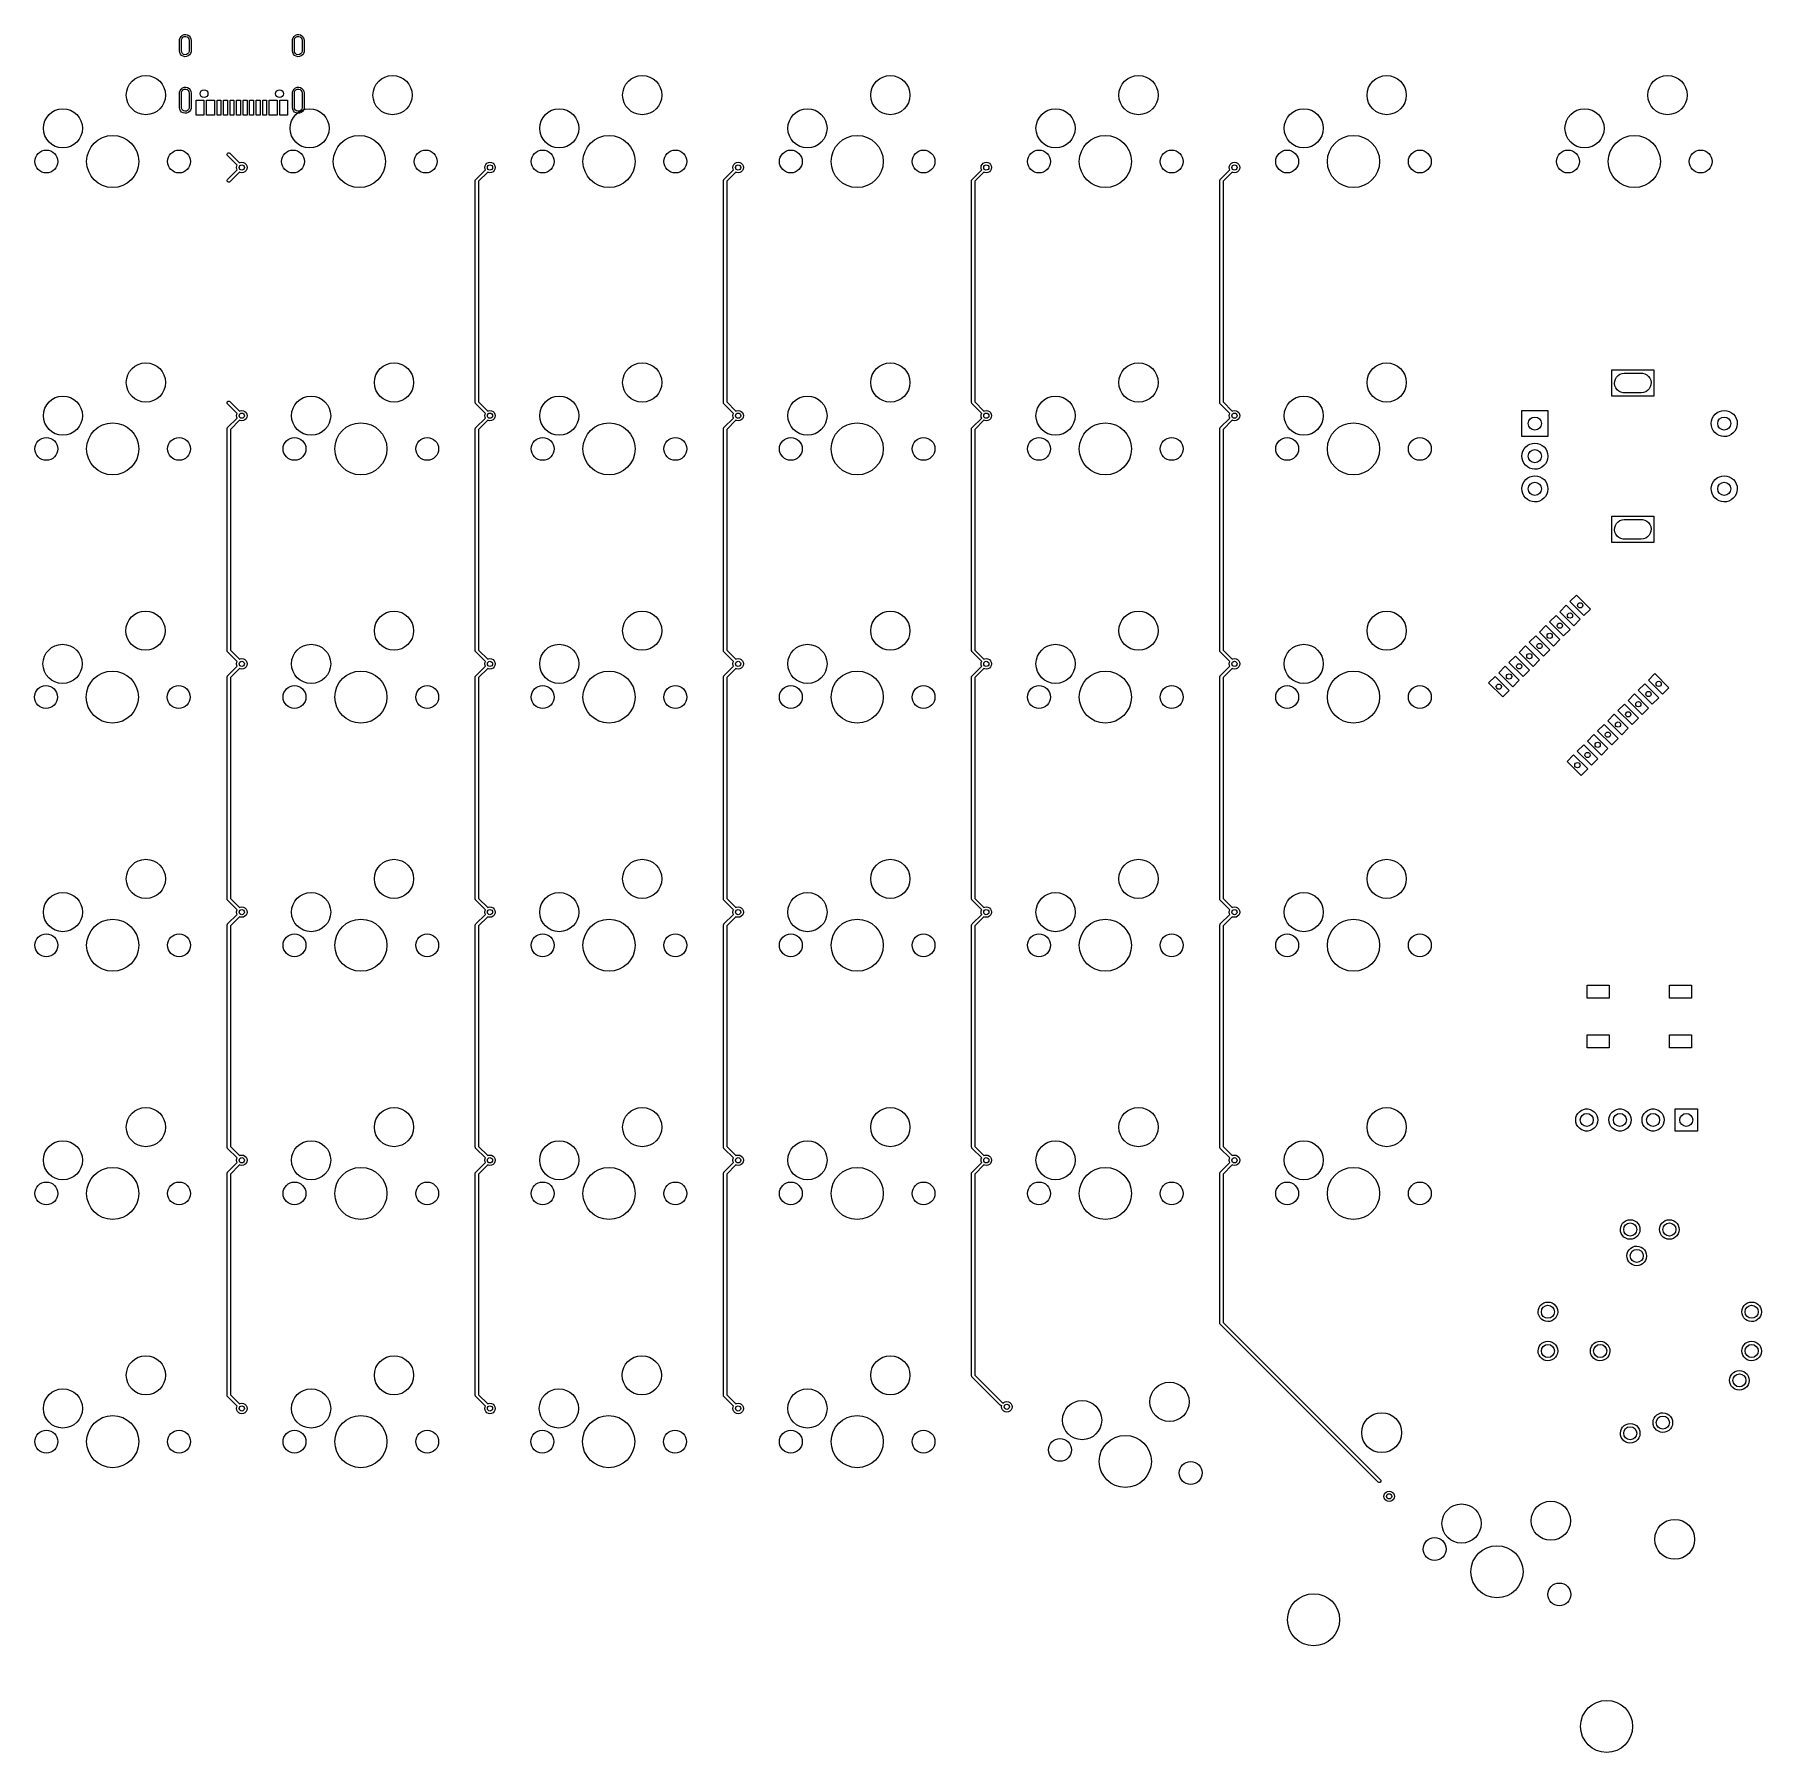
# Model space of a CAD drawing. Extents: x 19 to 151, y -144 to -13.
import ezdxf

# ---------------------------------------------------------------- set-up
doc = ezdxf.new("R2010")
doc.units = 0
doc.layers.add('BLACK', color=7, linetype='CONTINUOUS')

msp = doc.modelspace()

# ---------------------------------------------------------------- linework, layer by layer
at = {"layer": 'BLACK', "linetype": 'CONTINUOUS'}
for p, q in [((30.225, -13.27), (30.2305, -13.1996)), ((30.2305, -13.1996), (30.2709, -13.072)), ((30.2709, -13.072), (30.347, -12.962)), ((30.347, -12.962), (30.452, -12.8791)), ((30.375, -13.27), (30.3807, -13.2117)), ((30.3807, -13.2117), (30.4214, -13.1097)), ((30.4214, -13.1097), (30.4961, -13.0292)), ((30.452, -12.8791), (30.5768, -12.8308)), ((30.4961, -13.0292), (30.5948, -12.9809)), ((30.5768, -12.8308), (30.7103, -12.8214)), ((30.5948, -12.9809), (30.7043, -12.9714)), ((30.7043, -12.9714), (30.8098, -13.002)), ((30.7103, -12.8214), (30.8407, -12.8516)), ((30.8098, -13.002), (30.8972, -13.0685)), ((30.8407, -12.8516), (30.9564, -12.9188)), ((30.8972, -13.0685), (30.9549, -13.162)), ((30.9549, -13.162), (30.975, -13.27)), ((30.9564, -12.9188), (31.0472, -13.0171)), ((31.0472, -13.0171), (31.1051, -13.1377)), ((31.1051, -13.1377), (31.125, -13.27)), ((38.875, -13.27), (38.8805, -13.1996)), ((38.8805, -13.1996), (38.9209, -13.072)), ((38.9209, -13.072), (38.997, -12.962)), ((38.997, -12.962), (39.102, -12.8791)), ((39.025, -13.27), (39.0307, -13.2117)), ((39.0307, -13.2117), (39.0714, -13.1097)), ((39.0714, -13.1097), (39.1461, -13.0292)), ((39.102, -12.8791), (39.2268, -12.8308)), ((39.1461, -13.0292), (39.2448, -12.9809)), ((39.2268, -12.8308), (39.3603, -12.8214)), ((39.2448, -12.9809), (39.3543, -12.9714)), ((39.3543, -12.9714), (39.4598, -13.002)), ((39.3603, -12.8214), (39.4907, -12.8516)), ((39.4598, -13.002), (39.5472, -13.0685)), ((39.4907, -12.8516), (39.6064, -12.9188)), ((39.5472, -13.0685), (39.6049, -13.162)), ((39.6049, -13.162), (39.625, -13.27)), ((39.6064, -12.9188), (39.6972, -13.0171)), ((39.6972, -13.0171), (39.7551, -13.1377)), ((39.7551, -13.1377), (39.775, -13.27)), ((30.225, -14.07), (30.225, -13.27)), ((30.2449, -14.2023), (30.225, -14.07)), ((30.3028, -14.3229), (30.2449, -14.2023)), ((30.3936, -14.4212), (30.3028, -14.3229)), ((30.375, -14.07), (30.375, -13.27)), ((30.3951, -14.178), (30.375, -14.07)), ((30.5093, -14.4884), (30.3936, -14.4212)), ((30.4528, -14.2715), (30.3951, -14.178)), ((30.5402, -14.338), (30.4528, -14.2715)), ((30.6397, -14.5186), (30.5093, -14.4884)), ((30.6457, -14.3686), (30.5402, -14.338)), ((30.7732, -14.5092), (30.6397, -14.5186)), ((30.7552, -14.3591), (30.6457, -14.3686)), ((30.8539, -14.3108), (30.7552, -14.3591)), ((30.898, -14.4609), (30.7732, -14.5092)), ((30.9286, -14.2303), (30.8539, -14.3108)), ((31.003, -14.378), (30.898, -14.4609)), ((30.9693, -14.1283), (30.9286, -14.2303)), ((30.975, -14.07), (30.9693, -14.1283)), ((30.975, -13.27), (30.975, -14.07)), ((31.0791, -14.268), (31.003, -14.378)), ((31.1195, -14.1404), (31.0791, -14.268)), ((31.125, -14.07), (31.1195, -14.1404)), ((31.125, -13.27), (31.125, -14.07)), ((38.875, -14.07), (38.875, -13.27)), ((38.8949, -14.2023), (38.875, -14.07)), ((38.9528, -14.3229), (38.8949, -14.2023)), ((39.0436, -14.4212), (38.9528, -14.3229)), ((39.025, -14.07), (39.025, -13.27)), ((39.0451, -14.178), (39.025, -14.07)), ((39.1593, -14.4884), (39.0436, -14.4212)), ((39.1028, -14.2715), (39.0451, -14.178)), ((39.1902, -14.338), (39.1028, -14.2715)), ((39.2897, -14.5186), (39.1593, -14.4884)), ((39.2957, -14.3686), (39.1902, -14.338)), ((39.4232, -14.5092), (39.2897, -14.5186)), ((39.4052, -14.3591), (39.2957, -14.3686)), ((39.5039, -14.3108), (39.4052, -14.3591)), ((39.548, -14.4609), (39.4232, -14.5092)), ((39.5786, -14.2303), (39.5039, -14.3108)), ((39.653, -14.378), (39.548, -14.4609)), ((39.6193, -14.1283), (39.5786, -14.2303)), ((39.625, -14.07), (39.6193, -14.1283)), ((39.625, -13.27), (39.625, -14.07)), ((39.7291, -14.268), (39.653, -14.378)), ((39.7695, -14.1404), (39.7291, -14.268)), ((39.775, -14.07), (39.7695, -14.1404)), ((39.775, -13.27), (39.775, -14.07)), ((30.2305, -17.2296), (30.2709, -17.102)), ((30.2709, -17.102), (30.347, -16.992)), ((30.347, -16.992), (30.452, -16.9091)), ((30.3807, -17.2417), (30.4214, -17.1397)), ((30.4214, -17.1397), (30.4961, -17.0592)), ((30.452, -16.9091), (30.5768, -16.8608)), ((30.4961, -17.0592), (30.5948, -17.0109)), ((30.5768, -16.8608), (30.7103, -16.8514)), ((30.5948, -17.0109), (30.7043, -17.0014)), ((30.7043, -17.0014), (30.8098, -17.032)), ((30.7103, -16.8514), (30.8407, -16.8816)), ((30.8098, -17.032), (30.8972, -17.0985)), ((30.8407, -16.8816), (30.9564, -16.9488)), ((30.8972, -17.0985), (30.9549, -17.192)), ((30.9564, -16.9488), (31.0472, -17.0471)), ((31.0472, -17.0471), (31.1051, -17.1677)), ((31.1051, -17.1677), (31.125, -17.3)), ((38.8805, -17.2296), (38.9209, -17.102)), ((38.9209, -17.102), (38.997, -16.992)), ((38.997, -16.992), (39.102, -16.9091)), ((39.0307, -17.2417), (39.0714, -17.1397)), ((39.0714, -17.1397), (39.1461, -17.0592)), ((39.102, -16.9091), (39.2268, -16.8608)), ((39.1461, -17.0592), (39.2448, -17.0109)), ((39.2268, -16.8608), (39.3603, -16.8514)), ((39.2448, -17.0109), (39.3543, -17.0014)), ((39.3543, -17.0014), (39.4598, -17.032)), ((39.3603, -16.8514), (39.4907, -16.8816)), ((39.4598, -17.032), (39.5472, -17.0985)), ((39.4907, -16.8816), (39.6064, -16.9488)), ((39.5472, -17.0985), (39.6049, -17.192)), ((39.6064, -16.9488), (39.6972, -17.0471)), ((39.6972, -17.0471), (39.7551, -17.1677)), ((39.7551, -17.1677), (39.775, -17.3)), ((30.225, -17.3), (30.2305, -17.2296)), ((30.225, -18.4), (30.225, -17.3)), ((30.2449, -18.5323), (30.225, -18.4)), ((30.375, -17.3), (30.3807, -17.2417)), ((30.375, -18.4), (30.375, -17.3)), ((30.3951, -18.508), (30.375, -18.4)), ((30.4528, -18.6015), (30.3951, -18.508)), ((30.9693, -18.4583), (30.9286, -18.5603)), ((30.9549, -17.192), (30.975, -17.3)), ((30.975, -18.4), (30.9693, -18.4583)), ((30.975, -17.3), (30.975, -18.4)), ((31.1195, -18.4704), (31.0791, -18.598)), ((31.125, -18.4), (31.1195, -18.4704)), ((31.125, -17.3), (31.125, -18.4)), ((31.5, -18.99), (31.5, -17.85)), ((31.5, -17.85), (32.1, -17.85)), ((32.1, -17.85), (32.1, -18.99)), ((32.3, -18.99), (32.3, -17.85)), ((32.3, -17.85), (32.9, -17.85)), ((32.9, -17.85), (32.9, -18.99)), ((33.1, -18.99), (33.1, -17.85)), ((33.1, -17.85), (33.4, -17.85)), ((33.4, -17.85), (33.4, -18.99)), ((33.6, -18.99), (33.6, -17.85)), ((33.6, -17.85), (33.9, -17.85)), ((33.9, -17.85), (33.9, -18.99)), ((34.1, -18.99), (34.1, -17.85)), ((34.1, -17.85), (34.4, -17.85)), ((34.4, -17.85), (34.4, -18.99)), ((34.6, -18.99), (34.6, -17.85)), ((34.6, -17.85), (34.9, -17.85)), ((34.9, -17.85), (34.9, -18.99)), ((35.1, -18.99), (35.1, -17.85)), ((35.1, -17.85), (35.4, -17.85)), ((35.4, -17.85), (35.4, -18.99)), ((35.6, -18.99), (35.6, -17.85)), ((35.6, -17.85), (35.9, -17.85)), ((35.9, -17.85), (35.9, -18.99)), ((36.1, -18.99), (36.1, -17.85)), ((36.1, -17.85), (36.4, -17.85)), ((36.4, -17.85), (36.4, -18.99)), ((36.6, -18.99), (36.6, -17.85)), ((36.6, -17.85), (36.9, -17.85)), ((36.9, -17.85), (36.9, -18.99)), ((37.1, -18.99), (37.1, -17.85)), ((37.1, -17.85), (37.7, -17.85)), ((37.7, -17.85), (37.7, -18.99)), ((37.9, -18.99), (37.9, -17.85)), ((37.9, -17.85), (38.5, -17.85)), ((38.5, -17.85), (38.5, -18.99)), ((38.875, -17.3), (38.8805, -17.2296)), ((38.875, -18.4), (38.875, -17.3)), ((38.8949, -18.5323), (38.875, -18.4)), ((39.025, -17.3), (39.0307, -17.2417)), ((39.025, -18.4), (39.025, -17.3)), ((39.0451, -18.508), (39.025, -18.4)), ((39.1028, -18.6015), (39.0451, -18.508)), ((39.6193, -18.4583), (39.5786, -18.5603)), ((39.6049, -17.192), (39.625, -17.3)), ((39.625, -18.4), (39.6193, -18.4583)), ((39.625, -17.3), (39.625, -18.4)), ((39.7695, -18.4704), (39.7291, -18.598)), ((39.775, -18.4), (39.7695, -18.4704)), ((39.775, -17.3), (39.775, -18.4)), ((30.3028, -18.6529), (30.2449, -18.5323)), ((30.3936, -18.7512), (30.3028, -18.6529)), ((30.5093, -18.8184), (30.3936, -18.7512)), ((30.5402, -18.668), (30.4528, -18.6015)), ((30.6397, -18.8486), (30.5093, -18.8184)), ((30.6457, -18.6986), (30.5402, -18.668)), ((30.7732, -18.8392), (30.6397, -18.8486)), ((30.7552, -18.6891), (30.6457, -18.6986)), ((30.8539, -18.6408), (30.7552, -18.6891)), ((30.898, -18.7909), (30.7732, -18.8392)), ((30.9286, -18.5603), (30.8539, -18.6408)), ((31.003, -18.708), (30.898, -18.7909)), ((31.0791, -18.598), (31.003, -18.708)), ((32.1, -18.99), (31.5, -18.99)), ((32.9, -18.99), (32.3, -18.99)), ((33.4, -18.99), (33.1, -18.99)), ((33.9, -18.99), (33.6, -18.99)), ((34.4, -18.99), (34.1, -18.99)), ((34.9, -18.99), (34.6, -18.99)), ((35.4, -18.99), (35.1, -18.99)), ((35.9, -18.99), (35.6, -18.99)), ((36.4, -18.99), (36.1, -18.99)), ((36.9, -18.99), (36.6, -18.99)), ((37.7, -18.99), (37.1, -18.99)), ((38.5, -18.99), (37.9, -18.99)), ((38.9528, -18.6529), (38.8949, -18.5323)), ((39.0436, -18.7512), (38.9528, -18.6529)), ((39.1593, -18.8184), (39.0436, -18.7512)), ((39.1902, -18.668), (39.1028, -18.6015)), ((39.2897, -18.8486), (39.1593, -18.8184)), ((39.2957, -18.6986), (39.1902, -18.668)), ((39.4232, -18.8392), (39.2897, -18.8486)), ((39.4052, -18.6891), (39.2957, -18.6986)), ((39.5039, -18.6408), (39.4052, -18.6891)), ((39.548, -18.7909), (39.4232, -18.8392)), ((39.5786, -18.5603), (39.5039, -18.6408)), ((39.653, -18.708), (39.548, -18.7909)), ((39.7291, -18.598), (39.653, -18.708)), ((33.8753, -21.9908), (33.9, -21.9249)), ((33.8901, -22.0596), (33.8753, -21.9908)), ((33.9116, -22.0884), (33.8901, -22.0596)), ((33.9, -21.9249), (33.9564, -21.8828)), ((34.6466, -22.8234), (33.9116, -22.0884)), ((33.9564, -21.8828), (34.0266, -21.8779)), ((34.0266, -21.8779), (34.0884, -21.9116)), ((34.0884, -21.9116), (34.8234, -22.6466)), ((33.9116, -23.9116), (34.6466, -23.1766)), ((34.8234, -23.3534), (34.0884, -24.0884)), ((34.6, -23), (34.6196, -22.8764)), ((34.6196, -23.1236), (34.6, -23)), ((34.6196, -22.8764), (34.6466, -22.8234)), ((34.6466, -23.1766), (34.6196, -23.1236)), ((34.8234, -22.6466), (34.8764, -22.6196)), ((34.8764, -23.3804), (34.8234, -23.3534)), ((34.8764, -22.6196), (35, -22.6)), ((35, -23.4), (34.8764, -23.3804)), ((35, -22.6), (35.1236, -22.6196)), ((35.1236, -23.3804), (35, -23.4)), ((35.1236, -22.6196), (35.2351, -22.6764)), ((35.2351, -23.3236), (35.1236, -23.3804)), ((35.2351, -22.6764), (35.3236, -22.7649)), ((35.3236, -23.2351), (35.2351, -23.3236)), ((35.3236, -22.7649), (35.3804, -22.8764)), ((35.3804, -23.1236), (35.3236, -23.2351)), ((35.3804, -22.8764), (35.4, -23)), ((35.4, -23), (35.3804, -23.1236)), ((52.9116, -23.9116), (53.6466, -23.1766)), ((53.8234, -23.3534), (53.125, -24.0518)), ((53.6, -23), (53.6196, -22.8764)), ((53.6196, -23.1236), (53.6, -23)), ((53.6196, -22.8764), (53.6764, -22.7649)), ((53.6466, -23.1766), (53.6196, -23.1236)), ((53.6764, -22.7649), (53.7649, -22.6764)), ((53.7649, -22.6764), (53.8764, -22.6196)), ((53.8764, -23.3804), (53.8234, -23.3534)), ((53.8764, -22.6196), (54, -22.6)), ((54, -23.4), (53.8764, -23.3804)), ((54, -22.6), (54.1236, -22.6196)), ((54.1236, -23.3804), (54, -23.4)), ((54.1236, -22.6196), (54.2351, -22.6764)), ((54.2351, -23.3236), (54.1236, -23.3804)), ((54.2351, -22.6764), (54.3236, -22.7649)), ((54.3236, -23.2351), (54.2351, -23.3236)), ((54.3236, -22.7649), (54.3804, -22.8764)), ((54.3804, -23.1236), (54.3236, -23.2351)), ((54.3804, -22.8764), (54.4, -23)), ((54.4, -23), (54.3804, -23.1236)), ((71.9116, -23.9116), (72.6466, -23.1766)), ((72.8234, -23.3534), (72.125, -24.0518)), ((72.6, -23), (72.6196, -22.8764)), ((72.6196, -23.1236), (72.6, -23)), ((72.6196, -22.8764), (72.6764, -22.7649)), ((72.6466, -23.1766), (72.6196, -23.1236)), ((72.6764, -22.7649), (72.7649, -22.6764)), ((72.7649, -22.6764), (72.8764, -22.6196)), ((72.8764, -23.3804), (72.8234, -23.3534)), ((72.8764, -22.6196), (73, -22.6)), ((73, -23.4), (72.8764, -23.3804)), ((73, -22.6), (73.1236, -22.6196)), ((73.1236, -23.3804), (73, -23.4)), ((73.1236, -22.6196), (73.2351, -22.6764)), ((73.2351, -23.3236), (73.1236, -23.3804)), ((73.2351, -22.6764), (73.3236, -22.7649)), ((73.3236, -23.2351), (73.2351, -23.3236)), ((73.3236, -22.7649), (73.3804, -22.8764)), ((73.3804, -23.1236), (73.3236, -23.2351)), ((73.3804, -22.8764), (73.4, -23)), ((73.4, -23), (73.3804, -23.1236)), ((90.9116, -23.9116), (91.6466, -23.1766)), ((91.8234, -23.3534), (91.125, -24.0518)), ((91.6, -23), (91.6196, -22.8764)), ((91.6196, -23.1236), (91.6, -23)), ((91.6196, -22.8764), (91.6764, -22.7649)), ((91.6466, -23.1766), (91.6196, -23.1236)), ((91.6764, -22.7649), (91.7649, -22.6764)), ((91.7649, -22.6764), (91.8764, -22.6196)), ((91.8764, -23.3804), (91.8234, -23.3534)), ((91.8764, -22.6196), (92, -22.6)), ((92, -23.4), (91.8764, -23.3804)), ((92, -22.6), (92.1236, -22.6196)), ((92.1236, -23.3804), (92, -23.4)), ((92.1236, -22.6196), (92.2351, -22.6764)), ((92.2351, -23.3236), (92.1236, -23.3804)), ((92.2351, -22.6764), (92.3236, -22.7649)), ((92.3236, -23.2351), (92.2351, -23.3236)), ((92.3236, -22.7649), (92.3804, -22.8764)), ((92.3804, -23.1236), (92.3236, -23.2351)), ((92.3804, -22.8764), (92.4, -23)), ((92.4, -23), (92.3804, -23.1236)), ((109.912, -23.9116), (110.647, -23.1766)), ((110.823, -23.3534), (110.125, -24.0518)), ((110.6, -23), (110.62, -22.8764)), ((110.62, -23.1236), (110.6, -23)), ((110.62, -22.8764), (110.676, -22.7649)), ((110.647, -23.1766), (110.62, -23.1236)), ((110.676, -22.7649), (110.765, -22.6764)), ((110.765, -22.6764), (110.876, -22.6196)), ((110.876, -23.3804), (110.823, -23.3534)), ((110.876, -22.6196), (111, -22.6)), ((111, -23.4), (110.876, -23.3804)), ((111, -22.6), (111.124, -22.6196)), ((111.124, -23.3804), (111, -23.4)), ((111.124, -22.6196), (111.235, -22.6764)), ((111.235, -23.3236), (111.124, -23.3804)), ((111.235, -22.6764), (111.324, -22.7649)), ((111.324, -23.2351), (111.235, -23.3236)), ((111.324, -22.7649), (111.38, -22.8764)), ((111.38, -23.1236), (111.324, -23.2351)), ((111.38, -22.8764), (111.4, -23)), ((111.4, -23), (111.38, -23.1236)), ((33.8779, -23.9734), (33.9116, -23.9116)), ((33.8828, -24.0436), (33.8779, -23.9734)), ((33.9249, -24.1), (33.8828, -24.0436)), ((33.9908, -24.1247), (33.9249, -24.1)), ((34.0596, -24.1099), (33.9908, -24.1247)), ((34.0884, -24.0884), (34.0596, -24.1099)), ((52.875, -24), (52.8782, -23.978)), ((52.875, -41), (52.875, -24)), ((52.8779, -23.9734), (52.8792, -23.9709)), ((52.8782, -23.978), (52.8779, -23.9734)), ((52.8792, -23.9709), (52.8801, -23.9645)), ((52.8801, -23.9645), (52.8968, -23.9386)), ((52.8968, -23.9386), (52.9116, -23.9116)), ((53.125, -24.0518), (53.125, -40.9482)), ((71.875, -24), (71.8782, -23.978)), ((71.875, -41), (71.875, -24)), ((71.8779, -23.9734), (71.8792, -23.9709)), ((71.8782, -23.978), (71.8779, -23.9734)), ((71.8792, -23.9709), (71.8801, -23.9645)), ((71.8801, -23.9645), (71.8968, -23.9386)), ((71.8968, -23.9386), (71.9116, -23.9116)), ((72.125, -24.0518), (72.125, -40.9482)), ((90.875, -24), (90.8782, -23.978)), ((90.875, -41), (90.875, -24)), ((90.8779, -23.9734), (90.8792, -23.9709)), ((90.8782, -23.978), (90.8779, -23.9734)), ((90.8792, -23.9709), (90.8801, -23.9645)), ((90.8801, -23.9645), (90.8968, -23.9386)), ((90.8968, -23.9386), (90.9116, -23.9116)), ((91.125, -24.0518), (91.125, -40.9482)), ((109.875, -24), (109.878, -23.978)), ((109.875, -41), (109.875, -24)), ((109.878, -23.9734), (109.879, -23.9709)), ((109.878, -23.978), (109.878, -23.9734)), ((109.879, -23.9709), (109.88, -23.9645)), ((109.88, -23.9645), (109.897, -23.9386)), ((109.897, -23.9386), (109.912, -23.9116)), ((110.125, -24.0518), (110.125, -40.9482)), ((139.9, -40.5), (139.9, -38.5)), ((139.9, -38.5), (143.1, -38.5)), ((140.101, -39.5406), (140.112, -39.3672)), ((140.131, -39.7118), (140.101, -39.5406)), ((140.112, -39.3672), (140.162, -39.2009)), ((140.162, -39.2009), (140.249, -39.0507)), ((140.249, -39.0507), (140.369, -38.9246)), ((140.369, -38.9246), (140.514, -38.8294)), ((140.514, -38.8294), (140.677, -38.7701)), ((140.677, -38.7701), (140.85, -38.75)), ((140.85, -38.75), (142.15, -38.75)), ((142.15, -38.75), (142.243, -38.7558)), ((142.243, -38.7558), (142.411, -38.797)), ((142.411, -38.797), (142.566, -38.876)), ((142.566, -38.876), (142.699, -38.9885)), ((142.699, -38.9885), (142.801, -39.1284)), ((142.801, -39.1284), (142.869, -39.2882)), ((142.888, -39.6328), (142.838, -39.7991)), ((142.869, -39.2882), (142.899, -39.4594)), ((142.899, -39.4594), (142.888, -39.6328)), ((143.1, -38.5), (143.1, -40.5)), ((33.8753, -40.9908), (33.9, -40.9249)), ((33.9, -40.9249), (33.9564, -40.8828)), ((33.9564, -40.8828), (34.0266, -40.8779)), ((34.0266, -40.8779), (34.0884, -40.9116)), ((34.0884, -40.9116), (34.8234, -41.6466)), ((53.125, -40.9482), (53.8234, -41.6466)), ((72.125, -40.9482), (72.8234, -41.6466)), ((91.125, -40.9482), (91.8234, -41.6466)), ((110.125, -40.9482), (110.823, -41.6466)), ((143.1, -40.5), (139.9, -40.5)), ((140.199, -39.8716), (140.131, -39.7118)), ((140.301, -40.0115), (140.199, -39.8716)), ((140.434, -40.124), (140.301, -40.0115)), ((140.589, -40.203), (140.434, -40.124)), ((140.757, -40.2442), (140.589, -40.203)), ((140.85, -40.25), (140.757, -40.2442)), ((142.15, -40.25), (140.85, -40.25)), ((142.323, -40.2299), (142.15, -40.25)), ((142.486, -40.1706), (142.323, -40.2299)), ((142.631, -40.0754), (142.486, -40.1706)), ((142.751, -39.9493), (142.631, -40.0754)), ((142.838, -39.7991), (142.751, -39.9493)), ((33.8901, -41.0596), (33.8753, -40.9908)), ((33.9116, -41.0884), (33.8901, -41.0596)), ((34.6466, -41.8234), (33.9116, -41.0884)), ((33.9116, -42.9116), (34.6466, -42.1766)), ((34.6, -42), (34.6196, -41.8764)), ((34.6196, -42.1236), (34.6, -42)), ((34.6196, -41.8764), (34.6466, -41.8234)), ((34.6466, -42.1766), (34.6196, -42.1236)), ((34.8234, -41.6466), (34.8764, -41.6196)), ((34.8764, -41.6196), (35, -41.6)), ((35, -41.6), (35.1236, -41.6196)), ((35.1236, -41.6196), (35.2351, -41.6764)), ((35.2351, -41.6764), (35.3236, -41.7649)), ((35.3236, -42.2351), (35.2351, -42.3236)), ((35.3236, -41.7649), (35.3804, -41.8764)), ((35.3804, -42.1236), (35.3236, -42.2351)), ((35.3804, -41.8764), (35.4, -42)), ((35.4, -42), (35.3804, -42.1236)), ((52.8837, -41.0295), (52.875, -41)), ((52.8901, -41.0596), (52.8837, -41.0295)), ((52.894, -41.0648), (52.8901, -41.0596)), ((52.8948, -41.0675), (52.894, -41.0648)), ((52.8983, -41.0706), (52.8948, -41.0675)), ((52.9116, -41.0884), (52.8983, -41.0706)), ((53.6466, -41.8234), (52.9116, -41.0884)), ((52.9116, -42.9116), (53.6466, -42.1766)), ((53.6, -42), (53.6196, -41.8764)), ((53.6196, -42.1236), (53.6, -42)), ((53.6196, -41.8764), (53.6466, -41.8234)), ((53.6466, -42.1766), (53.6196, -42.1236)), ((53.8234, -41.6466), (53.8764, -41.6196)), ((53.8764, -41.6196), (54, -41.6)), ((54, -41.6), (54.1236, -41.6196)), ((54.1236, -41.6196), (54.2351, -41.6764)), ((54.2351, -41.6764), (54.3236, -41.7649)), ((54.3236, -42.2351), (54.2351, -42.3236)), ((54.3236, -41.7649), (54.3804, -41.8764)), ((54.3804, -42.1236), (54.3236, -42.2351)), ((54.3804, -41.8764), (54.4, -42)), ((54.4, -42), (54.3804, -42.1236)), ((71.8837, -41.0295), (71.875, -41)), ((71.8901, -41.0596), (71.8837, -41.0295)), ((71.894, -41.0648), (71.8901, -41.0596)), ((71.8948, -41.0675), (71.894, -41.0648)), ((71.8983, -41.0706), (71.8948, -41.0675)), ((71.9116, -41.0884), (71.8983, -41.0706)), ((72.6466, -41.8234), (71.9116, -41.0884)), ((71.9116, -42.9116), (72.6466, -42.1766)), ((72.6, -42), (72.6196, -41.8764)), ((72.6196, -42.1236), (72.6, -42)), ((72.6196, -41.8764), (72.6466, -41.8234)), ((72.6466, -42.1766), (72.6196, -42.1236)), ((72.8234, -41.6466), (72.8764, -41.6196)), ((72.8764, -41.6196), (73, -41.6)), ((73, -41.6), (73.1236, -41.6196)), ((73.1236, -41.6196), (73.2351, -41.6764)), ((73.2351, -41.6764), (73.3236, -41.7649)), ((73.3236, -42.2351), (73.2351, -42.3236)), ((73.3236, -41.7649), (73.3804, -41.8764)), ((73.3804, -42.1236), (73.3236, -42.2351)), ((73.3804, -41.8764), (73.4, -42)), ((73.4, -42), (73.3804, -42.1236)), ((90.8837, -41.0295), (90.875, -41)), ((90.8901, -41.0596), (90.8837, -41.0295)), ((90.894, -41.0648), (90.8901, -41.0596)), ((90.8948, -41.0675), (90.894, -41.0648)), ((90.8983, -41.0706), (90.8948, -41.0675)), ((90.9116, -41.0884), (90.8983, -41.0706)), ((91.6466, -41.8234), (90.9116, -41.0884)), ((90.9116, -42.9116), (91.6466, -42.1766)), ((91.6, -42), (91.6196, -41.8764)), ((91.6196, -42.1236), (91.6, -42)), ((91.6196, -41.8764), (91.6466, -41.8234)), ((91.6466, -42.1766), (91.6196, -42.1236)), ((91.8234, -41.6466), (91.8764, -41.6196)), ((91.8764, -41.6196), (92, -41.6)), ((92, -41.6), (92.1236, -41.6196)), ((92.1236, -41.6196), (92.2351, -41.6764)), ((92.2351, -41.6764), (92.3236, -41.7649)), ((92.3236, -42.2351), (92.2351, -42.3236)), ((92.3236, -41.7649), (92.3804, -41.8764)), ((92.3804, -42.1236), (92.3236, -42.2351)), ((92.3804, -41.8764), (92.4, -42)), ((92.4, -42), (92.3804, -42.1236)), ((109.884, -41.0295), (109.875, -41)), ((109.89, -41.0596), (109.884, -41.0295)), ((109.894, -41.0648), (109.89, -41.0596)), ((109.895, -41.0675), (109.894, -41.0648)), ((109.898, -41.0706), (109.895, -41.0675)), ((109.912, -41.0884), (109.898, -41.0706)), ((110.647, -41.8234), (109.912, -41.0884)), ((109.912, -42.9116), (110.647, -42.1766)), ((110.6, -42), (110.62, -41.8764)), ((110.62, -42.1236), (110.6, -42)), ((110.62, -41.8764), (110.647, -41.8234)), ((110.647, -42.1766), (110.62, -42.1236)), ((110.823, -41.6466), (110.876, -41.6196)), ((110.876, -41.6196), (111, -41.6)), ((111, -41.6), (111.124, -41.6196)), ((111.124, -41.6196), (111.235, -41.6764)), ((111.235, -41.6764), (111.324, -41.7649)), ((111.324, -42.2351), (111.235, -42.3236)), ((111.324, -41.7649), (111.38, -41.8764)), ((111.38, -42.1236), (111.324, -42.2351)), ((111.38, -41.8764), (111.4, -42)), ((111.4, -42), (111.38, -42.1236)), ((133, -43.6), (133, -41.6)), ((133, -41.6), (135, -41.6)), ((135, -41.6), (135, -43.6)), ((147.522, -42.3921), (147.581, -42.2061)), ((147.581, -42.2061), (147.675, -42.035)), ((147.675, -42.035), (147.8, -41.8855)), ((147.8, -41.8855), (147.952, -41.7632)), ((147.952, -41.7632), (148.125, -41.6728)), ((148.125, -41.6728), (148.313, -41.6177)), ((148.313, -41.6177), (148.507, -41.6)), ((148.507, -41.6), (148.701, -41.6204)), ((148.701, -41.6204), (148.888, -41.6781)), ((148.888, -41.6781), (149.059, -41.771)), ((149.059, -41.771), (149.21, -41.8954)), ((149.21, -41.8954), (149.333, -42.0466)), ((149.333, -42.0466), (149.425, -42.2189)), ((149.425, -42.2189), (149.481, -42.4058)), ((33.875, -43), (33.8782, -42.978)), ((33.875, -60), (33.875, -43)), ((33.8779, -42.9734), (33.8792, -42.9709)), ((33.8782, -42.978), (33.8779, -42.9734)), ((33.8792, -42.9709), (33.8801, -42.9645)), ((33.8801, -42.9645), (33.8968, -42.9386)), ((33.8968, -42.9386), (33.9116, -42.9116)), ((34.8234, -42.3534), (34.125, -43.0518)), ((34.125, -43.0518), (34.125, -59.9482)), ((34.8764, -42.3804), (34.8234, -42.3534)), ((35, -42.4), (34.8764, -42.3804)), ((35.1236, -42.3804), (35, -42.4)), ((35.2351, -42.3236), (35.1236, -42.3804)), ((52.875, -43), (52.8782, -42.978)), ((52.875, -60), (52.875, -43)), ((52.8779, -42.9734), (52.8792, -42.9709)), ((52.8782, -42.978), (52.8779, -42.9734)), ((52.8792, -42.9709), (52.8801, -42.9645)), ((52.8801, -42.9645), (52.8968, -42.9386)), ((52.8968, -42.9386), (52.9116, -42.9116)), ((53.8234, -42.3534), (53.125, -43.0518)), ((53.125, -43.0518), (53.125, -59.9482)), ((53.8764, -42.3804), (53.8234, -42.3534)), ((54, -42.4), (53.8764, -42.3804)), ((54.1236, -42.3804), (54, -42.4)), ((54.2351, -42.3236), (54.1236, -42.3804)), ((71.875, -43), (71.8782, -42.978)), ((71.875, -60), (71.875, -43)), ((71.8779, -42.9734), (71.8792, -42.9709)), ((71.8782, -42.978), (71.8779, -42.9734)), ((71.8792, -42.9709), (71.8801, -42.9645)), ((71.8801, -42.9645), (71.8968, -42.9386)), ((71.8968, -42.9386), (71.9116, -42.9116)), ((72.8234, -42.3534), (72.125, -43.0518)), ((72.125, -43.0518), (72.125, -59.9482)), ((72.8764, -42.3804), (72.8234, -42.3534)), ((73, -42.4), (72.8764, -42.3804)), ((73.1236, -42.3804), (73, -42.4)), ((73.2351, -42.3236), (73.1236, -42.3804)), ((90.875, -43), (90.8782, -42.978)), ((90.875, -60), (90.875, -43)), ((90.8779, -42.9734), (90.8792, -42.9709)), ((90.8782, -42.978), (90.8779, -42.9734)), ((90.8792, -42.9709), (90.8801, -42.9645)), ((90.8801, -42.9645), (90.8968, -42.9386)), ((90.8968, -42.9386), (90.9116, -42.9116)), ((91.8234, -42.3534), (91.125, -43.0518)), ((91.125, -43.0518), (91.125, -59.9482)), ((91.8764, -42.3804), (91.8234, -42.3534)), ((92, -42.4), (91.8764, -42.3804)), ((92.1236, -42.3804), (92, -42.4)), ((92.2351, -42.3236), (92.1236, -42.3804)), ((109.875, -43), (109.878, -42.978)), ((109.875, -60), (109.875, -43)), ((109.878, -42.9734), (109.879, -42.9709)), ((109.878, -42.978), (109.878, -42.9734)), ((109.879, -42.9709), (109.88, -42.9645)), ((109.88, -42.9645), (109.897, -42.9386)), ((109.897, -42.9386), (109.912, -42.9116)), ((110.823, -42.3534), (110.125, -43.0518)), ((110.125, -43.0518), (110.125, -59.9482)), ((110.876, -42.3804), (110.823, -42.3534)), ((111, -42.4), (110.876, -42.3804)), ((111.124, -42.3804), (111, -42.4)), ((111.235, -42.3236), (111.124, -42.3804)), ((135, -43.6), (133, -43.6)), ((147.5, -42.586), (147.522, -42.3921)), ((147.516, -42.7805), (147.5, -42.586)), ((147.57, -42.9681), (147.516, -42.7805)), ((147.659, -43.1417), (147.57, -42.9681)), ((147.781, -43.2947), (147.659, -43.1417)), ((147.929, -43.4211), (147.781, -43.2947)), ((148.1, -43.5164), (147.929, -43.4211)), ((148.285, -43.5767), (148.1, -43.5164)), ((148.479, -43.5998), (148.285, -43.5767)), ((148.674, -43.5848), (148.479, -43.5998)), ((148.862, -43.5323), (148.674, -43.5848)), ((149.036, -43.4443), (148.862, -43.5323)), ((149.19, -43.3242), (149.036, -43.4443)), ((149.317, -43.1764), (149.19, -43.3242)), ((149.414, -43.0067), (149.317, -43.1764)), ((149.475, -42.8215), (149.414, -43.0067)), ((149.5, -42.6279), (149.475, -42.8215)), ((149.481, -42.4058), (149.5, -42.6)), ((149.5, -42.6), (149.5, -42.6279)), ((133, -45.086), (133.022, -44.8921)), ((133.022, -44.8921), (133.081, -44.7061)), ((133.081, -44.7061), (133.175, -44.535)), ((133.175, -44.535), (133.3, -44.3855)), ((133.3, -44.3855), (133.452, -44.2632)), ((133.452, -44.2632), (133.625, -44.1728)), ((133.625, -44.1728), (133.813, -44.1177)), ((133.813, -44.1177), (134.007, -44.1)), ((134.007, -44.1), (134.201, -44.1204)), ((134.201, -44.1204), (134.388, -44.1781)), ((134.388, -44.1781), (134.559, -44.271)), ((134.559, -44.271), (134.71, -44.3954)), ((134.71, -44.3954), (134.833, -44.5466)), ((134.833, -44.5466), (134.925, -44.7189)), ((134.925, -44.7189), (134.981, -44.9058)), ((134.981, -44.9058), (135, -45.1)), ((133.016, -45.2805), (133, -45.086)), ((133.07, -45.4681), (133.016, -45.2805)), ((133.159, -45.6417), (133.07, -45.4681)), ((133.281, -45.7947), (133.159, -45.6417)), ((133.429, -45.9211), (133.281, -45.7947)), ((133.6, -46.0164), (133.429, -45.9211)), ((133.785, -46.0767), (133.6, -46.0164)), ((133.979, -46.0998), (133.785, -46.0767)), ((134.174, -46.0848), (133.979, -46.0998)), ((134.362, -46.0323), (134.174, -46.0848)), ((134.536, -45.9443), (134.362, -46.0323)), ((134.69, -45.8242), (134.536, -45.9443)), ((134.817, -45.6764), (134.69, -45.8242)), ((134.914, -45.5067), (134.817, -45.6764)), ((134.975, -45.3215), (134.914, -45.5067)), ((135, -45.1279), (134.975, -45.3215)), ((135, -45.1), (135, -45.1279)), ((133, -47.586), (133.022, -47.3921)), ((133.016, -47.7805), (133, -47.586)), ((133.022, -47.3921), (133.081, -47.2061)), ((133.081, -47.2061), (133.175, -47.035)), ((133.175, -47.035), (133.3, -46.8855)), ((133.3, -46.8855), (133.452, -46.7632)), ((133.452, -46.7632), (133.625, -46.6728)), ((133.625, -46.6728), (133.813, -46.6177)), ((133.813, -46.6177), (134.007, -46.6)), ((134.007, -46.6), (134.201, -46.6204)), ((134.201, -46.6204), (134.388, -46.6781)), ((134.388, -46.6781), (134.559, -46.771)), ((134.559, -46.771), (134.71, -46.8954)), ((134.71, -46.8954), (134.833, -47.0466)), ((134.833, -47.0466), (134.925, -47.2189)), ((134.925, -47.2189), (134.981, -47.4058)), ((134.981, -47.4058), (135, -47.6)), ((147.5, -47.586), (147.522, -47.3921)), ((147.516, -47.7805), (147.5, -47.586)), ((147.522, -47.3921), (147.581, -47.2061)), ((147.581, -47.2061), (147.675, -47.035)), ((147.675, -47.035), (147.8, -46.8855)), ((147.8, -46.8855), (147.952, -46.7632)), ((147.952, -46.7632), (148.125, -46.6728)), ((148.125, -46.6728), (148.313, -46.6177)), ((148.313, -46.6177), (148.507, -46.6)), ((148.507, -46.6), (148.701, -46.6204)), ((148.701, -46.6204), (148.888, -46.6781)), ((148.888, -46.6781), (149.059, -46.771)), ((149.059, -46.771), (149.21, -46.8954)), ((149.21, -46.8954), (149.333, -47.0466)), ((149.333, -47.0466), (149.425, -47.2189)), ((149.425, -47.2189), (149.481, -47.4058)), ((149.481, -47.4058), (149.5, -47.6)), ((133.07, -47.9681), (133.016, -47.7805)), ((133.159, -48.1417), (133.07, -47.9681)), ((133.281, -48.2947), (133.159, -48.1417)), ((133.429, -48.4211), (133.281, -48.2947)), ((133.6, -48.5164), (133.429, -48.4211)), ((133.785, -48.5767), (133.6, -48.5164)), ((133.979, -48.5998), (133.785, -48.5767)), ((134.174, -48.5848), (133.979, -48.5998)), ((134.362, -48.5323), (134.174, -48.5848)), ((134.536, -48.4443), (134.362, -48.5323)), ((134.69, -48.3242), (134.536, -48.4443)), ((134.817, -48.1764), (134.69, -48.3242)), ((134.914, -48.0067), (134.817, -48.1764)), ((134.975, -47.8215), (134.914, -48.0067)), ((135, -47.6279), (134.975, -47.8215)), ((135, -47.6), (135, -47.6279)), ((147.57, -47.9681), (147.516, -47.7805)), ((147.659, -48.1417), (147.57, -47.9681)), ((147.781, -48.2947), (147.659, -48.1417)), ((147.929, -48.4211), (147.781, -48.2947)), ((148.1, -48.5164), (147.929, -48.4211)), ((148.285, -48.5767), (148.1, -48.5164)), ((148.479, -48.5998), (148.285, -48.5767)), ((148.674, -48.5848), (148.479, -48.5998)), ((148.862, -48.5323), (148.674, -48.5848)), ((149.036, -48.4443), (148.862, -48.5323)), ((149.19, -48.3242), (149.036, -48.4443)), ((149.317, -48.1764), (149.19, -48.3242)), ((149.414, -48.0067), (149.317, -48.1764)), ((149.475, -47.8215), (149.414, -48.0067)), ((149.5, -47.6279), (149.475, -47.8215)), ((149.5, -47.6), (149.5, -47.6279)), ((139.9, -51.7), (139.9, -49.7)), ((139.9, -49.7), (143.1, -49.7)), ((140.249, -50.2507), (140.369, -50.1246)), ((140.369, -50.1246), (140.514, -50.0294)), ((140.514, -50.0294), (140.677, -49.9701)), ((140.677, -49.9701), (140.85, -49.95)), ((140.85, -49.95), (142.15, -49.95)), ((142.15, -49.95), (142.243, -49.9558)), ((142.243, -49.9558), (142.411, -49.997)), ((142.411, -49.997), (142.566, -50.076)), ((142.566, -50.076), (142.699, -50.1885)), ((142.699, -50.1885), (142.801, -50.3284)), ((143.1, -49.7), (143.1, -51.7)), ((140.101, -50.7406), (140.112, -50.5672)), ((140.131, -50.9118), (140.101, -50.7406)), ((140.112, -50.5672), (140.162, -50.4009)), ((140.199, -51.0716), (140.131, -50.9118)), ((140.162, -50.4009), (140.249, -50.2507)), ((140.301, -51.2115), (140.199, -51.0716)), ((140.434, -51.324), (140.301, -51.2115)), ((140.589, -51.403), (140.434, -51.324)), ((140.757, -51.4442), (140.589, -51.403)), ((140.85, -51.45), (140.757, -51.4442)), ((142.15, -51.45), (140.85, -51.45)), ((142.323, -51.4299), (142.15, -51.45)), ((142.486, -51.3706), (142.323, -51.4299)), ((142.631, -51.2754), (142.486, -51.3706)), ((142.751, -51.1493), (142.631, -51.2754)), ((142.838, -50.9991), (142.751, -51.1493)), ((142.801, -50.3284), (142.869, -50.4882)), ((142.888, -50.8328), (142.838, -50.9991)), ((142.869, -50.4882), (142.899, -50.6594)), ((142.899, -50.6594), (142.888, -50.8328)), ((143.1, -51.7), (139.9, -51.7)), ((135.906, -57.0064), (136.401, -56.5114)), ((136.401, -56.5114), (137.478, -57.5891)), ((136.683, -56.2286), (137.178, -55.7336)), ((137.761, -57.3062), (136.683, -56.2286)), ((137.178, -55.7336), (138.256, -56.8112)), ((138.256, -56.8112), (137.761, -57.3062)), ((134.35, -58.562), (134.845, -58.0671)), ((134.845, -58.0671), (135.923, -59.1447)), ((135.128, -57.7842), (135.623, -57.2893)), ((136.205, -58.8619), (135.128, -57.7842)), ((135.623, -57.2893), (136.7, -58.3669)), ((136.983, -58.084), (135.906, -57.0064)), ((137.478, -57.5891), (136.983, -58.084)), ((133.572, -59.3399), (134.067, -58.8449)), ((134.65, -60.4175), (133.572, -59.3399)), ((134.067, -58.8449), (135.145, -59.9225)), ((135.428, -59.6397), (134.35, -58.562)), ((135.923, -59.1447), (135.428, -59.6397)), ((136.7, -58.3669), (136.205, -58.8619)), ((33.8837, -60.0295), (33.875, -60)), ((33.8901, -60.0596), (33.8837, -60.0295)), ((33.894, -60.0648), (33.8901, -60.0596)), ((33.8948, -60.0675), (33.894, -60.0648)), ((33.8983, -60.0706), (33.8948, -60.0675)), ((33.9116, -60.0884), (33.8983, -60.0706)), ((34.6466, -60.8234), (33.9116, -60.0884)), ((34.125, -59.9482), (34.8234, -60.6466)), ((34.8234, -60.6466), (34.8764, -60.6196)), ((34.8764, -60.6196), (35, -60.6)), ((35, -60.6), (35.1236, -60.6196)), ((35.1236, -60.6196), (35.2351, -60.6764)), ((35.2351, -60.6764), (35.3236, -60.7649)), ((35.3236, -60.7649), (35.3804, -60.8764)), ((52.8837, -60.0295), (52.875, -60)), ((52.8901, -60.0596), (52.8837, -60.0295)), ((52.894, -60.0648), (52.8901, -60.0596)), ((52.8948, -60.0675), (52.894, -60.0648)), ((52.8983, -60.0706), (52.8948, -60.0675)), ((52.9116, -60.0884), (52.8983, -60.0706)), ((53.6466, -60.8234), (52.9116, -60.0884)), ((53.125, -59.9482), (53.8234, -60.6466)), ((53.8234, -60.6466), (53.8764, -60.6196)), ((53.8764, -60.6196), (54, -60.6)), ((54, -60.6), (54.1236, -60.6196)), ((54.1236, -60.6196), (54.2351, -60.6764)), ((54.2351, -60.6764), (54.3236, -60.7649)), ((54.3236, -60.7649), (54.3804, -60.8764)), ((71.8837, -60.0295), (71.875, -60)), ((71.8901, -60.0596), (71.8837, -60.0295)), ((71.894, -60.0648), (71.8901, -60.0596)), ((71.8948, -60.0675), (71.894, -60.0648)), ((71.8983, -60.0706), (71.8948, -60.0675)), ((71.9116, -60.0884), (71.8983, -60.0706)), ((72.6466, -60.8234), (71.9116, -60.0884)), ((72.125, -59.9482), (72.8234, -60.6466)), ((72.8234, -60.6466), (72.8764, -60.6196)), ((72.8764, -60.6196), (73, -60.6)), ((73, -60.6), (73.1236, -60.6196)), ((73.1236, -60.6196), (73.2351, -60.6764)), ((73.2351, -60.6764), (73.3236, -60.7649)), ((73.3236, -60.7649), (73.3804, -60.8764)), ((90.8837, -60.0295), (90.875, -60)), ((90.8901, -60.0596), (90.8837, -60.0295)), ((90.894, -60.0648), (90.8901, -60.0596)), ((90.8948, -60.0675), (90.894, -60.0648)), ((90.8983, -60.0706), (90.8948, -60.0675)), ((90.9116, -60.0884), (90.8983, -60.0706)), ((91.6466, -60.8234), (90.9116, -60.0884)), ((91.125, -59.9482), (91.8234, -60.6466)), ((91.8234, -60.6466), (91.8764, -60.6196)), ((91.8764, -60.6196), (92, -60.6)), ((92, -60.6), (92.1236, -60.6196)), ((92.1236, -60.6196), (92.2351, -60.6764)), ((92.2351, -60.6764), (92.3236, -60.7649)), ((92.3236, -60.7649), (92.3804, -60.8764)), ((109.884, -60.0295), (109.875, -60)), ((109.89, -60.0596), (109.884, -60.0295)), ((109.894, -60.0648), (109.89, -60.0596)), ((109.895, -60.0675), (109.894, -60.0648)), ((109.898, -60.0706), (109.895, -60.0675)), ((109.912, -60.0884), (109.898, -60.0706)), ((110.647, -60.8234), (109.912, -60.0884)), ((110.125, -59.9482), (110.823, -60.6466)), ((110.823, -60.6466), (110.876, -60.6196)), ((110.876, -60.6196), (111, -60.6)), ((111, -60.6), (111.124, -60.6196)), ((111.124, -60.6196), (111.235, -60.6764)), ((111.235, -60.6764), (111.324, -60.7649)), ((111.324, -60.7649), (111.38, -60.8764)), ((132.016, -60.8955), (132.511, -60.4005)), ((132.511, -60.4005), (133.589, -61.4782)), ((132.794, -60.1177), (133.289, -59.6227)), ((133.872, -61.1953), (132.794, -60.1177)), ((133.289, -59.6227), (134.367, -60.7003)), ((134.367, -60.7003), (133.872, -61.1953)), ((135.145, -59.9225), (134.65, -60.4175)), ((33.875, -62), (33.8782, -61.978)), ((33.875, -79), (33.875, -62)), ((33.8779, -61.9734), (33.8792, -61.9709)), ((33.8782, -61.978), (33.8779, -61.9734)), ((33.8792, -61.9709), (33.8801, -61.9645)), ((33.8801, -61.9645), (33.8968, -61.9386)), ((33.8968, -61.9386), (33.9116, -61.9116)), ((33.9116, -61.9116), (34.6466, -61.1766)), ((34.8234, -61.3534), (34.125, -62.0518)), ((34.125, -62.0518), (34.125, -78.9482)), ((34.6, -61), (34.6196, -60.8764)), ((34.6196, -61.1236), (34.6, -61)), ((34.6196, -60.8764), (34.6466, -60.8234)), ((34.6466, -61.1766), (34.6196, -61.1236)), ((34.8764, -61.3804), (34.8234, -61.3534)), ((35, -61.4), (34.8764, -61.3804)), ((35.1236, -61.3804), (35, -61.4)), ((35.2351, -61.3236), (35.1236, -61.3804)), ((35.3236, -61.2351), (35.2351, -61.3236)), ((35.3804, -61.1236), (35.3236, -61.2351)), ((35.3804, -60.8764), (35.4, -61)), ((35.4, -61), (35.3804, -61.1236)), ((52.875, -62), (52.8782, -61.978)), ((52.875, -79), (52.875, -62)), ((52.8779, -61.9734), (52.8792, -61.9709)), ((52.8782, -61.978), (52.8779, -61.9734)), ((52.8792, -61.9709), (52.8801, -61.9645)), ((52.8801, -61.9645), (52.8968, -61.9386)), ((52.8968, -61.9386), (52.9116, -61.9116)), ((52.9116, -61.9116), (53.6466, -61.1766)), ((53.8234, -61.3534), (53.125, -62.0518)), ((53.125, -62.0518), (53.125, -78.9482)), ((53.6, -61), (53.6196, -60.8764)), ((53.6196, -61.1236), (53.6, -61)), ((53.6196, -60.8764), (53.6466, -60.8234)), ((53.6466, -61.1766), (53.6196, -61.1236)), ((53.8764, -61.3804), (53.8234, -61.3534)), ((54, -61.4), (53.8764, -61.3804)), ((54.1236, -61.3804), (54, -61.4)), ((54.2351, -61.3236), (54.1236, -61.3804)), ((54.3236, -61.2351), (54.2351, -61.3236)), ((54.3804, -61.1236), (54.3236, -61.2351)), ((54.3804, -60.8764), (54.4, -61)), ((54.4, -61), (54.3804, -61.1236)), ((71.875, -62), (71.8782, -61.978)), ((71.875, -79), (71.875, -62)), ((71.8779, -61.9734), (71.8792, -61.9709)), ((71.8782, -61.978), (71.8779, -61.9734)), ((71.8792, -61.9709), (71.8801, -61.9645)), ((71.8801, -61.9645), (71.8968, -61.9386)), ((71.8968, -61.9386), (71.9116, -61.9116)), ((71.9116, -61.9116), (72.6466, -61.1766)), ((72.8234, -61.3534), (72.125, -62.0518)), ((72.125, -62.0518), (72.125, -78.9482)), ((72.6, -61), (72.6196, -60.8764)), ((72.6196, -61.1236), (72.6, -61)), ((72.6196, -60.8764), (72.6466, -60.8234)), ((72.6466, -61.1766), (72.6196, -61.1236)), ((72.8764, -61.3804), (72.8234, -61.3534)), ((73, -61.4), (72.8764, -61.3804)), ((73.1236, -61.3804), (73, -61.4)), ((73.2351, -61.3236), (73.1236, -61.3804)), ((73.3236, -61.2351), (73.2351, -61.3236)), ((73.3804, -61.1236), (73.3236, -61.2351)), ((73.3804, -60.8764), (73.4, -61)), ((73.4, -61), (73.3804, -61.1236)), ((90.875, -62), (90.8782, -61.978)), ((90.875, -79), (90.875, -62)), ((90.8779, -61.9734), (90.8792, -61.9709)), ((90.8782, -61.978), (90.8779, -61.9734)), ((90.8792, -61.9709), (90.8801, -61.9645)), ((90.8801, -61.9645), (90.8968, -61.9386)), ((90.8968, -61.9386), (90.9116, -61.9116)), ((90.9116, -61.9116), (91.6466, -61.1766)), ((91.8234, -61.3534), (91.125, -62.0518)), ((91.125, -62.0518), (91.125, -78.9482)), ((91.6, -61), (91.6196, -60.8764)), ((91.6196, -61.1236), (91.6, -61)), ((91.6196, -60.8764), (91.6466, -60.8234)), ((91.6466, -61.1766), (91.6196, -61.1236)), ((91.8764, -61.3804), (91.8234, -61.3534)), ((92, -61.4), (91.8764, -61.3804)), ((92.1236, -61.3804), (92, -61.4)), ((92.2351, -61.3236), (92.1236, -61.3804)), ((92.3236, -61.2351), (92.2351, -61.3236)), ((92.3804, -61.1236), (92.3236, -61.2351)), ((92.3804, -60.8764), (92.4, -61)), ((92.4, -61), (92.3804, -61.1236)), ((109.875, -62), (109.878, -61.978)), ((109.875, -79), (109.875, -62)), ((109.878, -61.9734), (109.879, -61.9709)), ((109.878, -61.978), (109.878, -61.9734)), ((109.879, -61.9709), (109.88, -61.9645)), ((109.88, -61.9645), (109.897, -61.9386)), ((109.897, -61.9386), (109.912, -61.9116)), ((109.912, -61.9116), (110.647, -61.1766)), ((110.823, -61.3534), (110.125, -62.0518)), ((110.125, -62.0518), (110.125, -78.9482)), ((110.6, -61), (110.62, -60.8764)), ((110.62, -61.1236), (110.6, -61)), ((110.62, -60.8764), (110.647, -60.8234)), ((110.647, -61.1766), (110.62, -61.1236)), ((110.876, -61.3804), (110.823, -61.3534)), ((111, -61.4), (110.876, -61.3804)), ((111.124, -61.3804), (111, -61.4)), ((111.235, -61.3236), (111.124, -61.3804)), ((111.324, -61.2351), (111.235, -61.3236)), ((111.38, -61.1236), (111.324, -61.2351)), ((111.38, -60.8764), (111.4, -61)), ((111.4, -61), (111.38, -61.1236)), ((130.461, -62.4511), (130.956, -61.9562)), ((130.956, -61.9562), (132.033, -63.0338)), ((131.239, -61.6733), (131.734, -61.1783)), ((132.316, -62.7509), (131.239, -61.6733)), ((131.734, -61.1783), (132.811, -62.256)), ((133.094, -61.9731), (132.016, -60.8955)), ((133.589, -61.4782), (133.094, -61.9731)), ((142.694, -62.239), (143.189, -61.744)), ((143.189, -61.744), (144.266, -62.8217)), ((131.538, -63.5288), (130.461, -62.4511)), ((132.033, -63.0338), (131.538, -63.5288)), ((132.811, -62.256), (132.316, -62.7509)), ((141.138, -63.7946), (141.633, -63.2997)), ((141.633, -63.2997), (142.711, -64.3773)), ((141.916, -63.0168), (142.411, -62.5218)), ((142.994, -64.0945), (141.916, -63.0168)), ((142.411, -62.5218), (143.489, -63.5995)), ((143.771, -63.3166), (142.694, -62.239)), ((144.266, -62.8217), (143.771, -63.3166)), ((140.36, -64.5725), (140.855, -64.0775)), ((141.438, -65.6501), (140.36, -64.5725)), ((140.855, -64.0775), (141.933, -65.1551)), ((142.216, -64.8723), (141.138, -63.7946)), ((142.711, -64.3773), (142.216, -64.8723)), ((143.489, -63.5995), (142.994, -64.0945)), ((138.805, -66.1281), (139.3, -65.6331)), ((139.3, -65.6331), (140.377, -66.7107)), ((139.583, -65.3503), (140.077, -64.8553)), ((140.66, -66.4279), (139.583, -65.3503)), ((140.077, -64.8553), (141.155, -65.9329)), ((141.155, -65.9329), (140.66, -66.4279)), ((141.933, -65.1551), (141.438, -65.6501)), ((137.249, -67.6837), (137.744, -67.1887)), ((137.744, -67.1887), (138.822, -68.2664)), ((138.027, -66.9059), (138.522, -66.4109)), ((139.105, -67.9835), (138.027, -66.9059)), ((138.522, -66.4109), (139.599, -67.4886)), ((139.882, -67.2057), (138.805, -66.1281)), ((140.377, -66.7107), (139.882, -67.2057)), ((136.471, -68.4615), (136.966, -67.9666)), ((137.549, -69.5392), (136.471, -68.4615)), ((136.966, -67.9666), (138.044, -69.0442)), ((138.327, -68.7614), (137.249, -67.6837)), ((138.822, -68.2664), (138.327, -68.7614)), ((139.599, -67.4886), (139.105, -67.9835)), ((138.044, -69.0442), (137.549, -69.5392)), ((33.8837, -79.0295), (33.875, -79)), ((33.8901, -79.0596), (33.8837, -79.0295)), ((33.894, -79.0648), (33.8901, -79.0596)), ((33.8948, -79.0675), (33.894, -79.0648)), ((33.8983, -79.0706), (33.8948, -79.0675)), ((33.9116, -79.0884), (33.8983, -79.0706)), ((34.6466, -79.8234), (33.9116, -79.0884)), ((34.125, -78.9482), (34.8234, -79.6466)), ((52.8837, -79.0295), (52.875, -79)), ((52.8901, -79.0596), (52.8837, -79.0295)), ((52.894, -79.0648), (52.8901, -79.0596)), ((52.8948, -79.0675), (52.894, -79.0648)), ((52.8983, -79.0706), (52.8948, -79.0675)), ((52.9116, -79.0884), (52.8983, -79.0706)), ((53.6466, -79.8234), (52.9116, -79.0884)), ((53.125, -78.9482), (53.8234, -79.6466)), ((71.8837, -79.0295), (71.875, -79)), ((71.8901, -79.0596), (71.8837, -79.0295)), ((71.894, -79.0648), (71.8901, -79.0596)), ((71.8948, -79.0675), (71.894, -79.0648)), ((71.8983, -79.0706), (71.8948, -79.0675)), ((71.9116, -79.0884), (71.8983, -79.0706)), ((72.6466, -79.8234), (71.9116, -79.0884)), ((72.125, -78.9482), (72.8234, -79.6466)), ((90.8837, -79.0295), (90.875, -79)), ((90.8901, -79.0596), (90.8837, -79.0295)), ((90.894, -79.0648), (90.8901, -79.0596)), ((90.8948, -79.0675), (90.894, -79.0648)), ((90.8983, -79.0706), (90.8948, -79.0675)), ((90.9116, -79.0884), (90.8983, -79.0706)), ((91.6466, -79.8234), (90.9116, -79.0884)), ((91.125, -78.9482), (91.8234, -79.6466)), ((109.884, -79.0295), (109.875, -79)), ((109.89, -79.0596), (109.884, -79.0295)), ((109.894, -79.0648), (109.89, -79.0596)), ((109.895, -79.0675), (109.894, -79.0648)), ((109.898, -79.0706), (109.895, -79.0675)), ((109.912, -79.0884), (109.898, -79.0706)), ((110.647, -79.8234), (109.912, -79.0884)), ((110.125, -78.9482), (110.823, -79.6466)), ((33.9116, -80.9116), (34.6466, -80.1766)), ((34.8234, -80.3534), (34.125, -81.0518)), ((34.6, -80), (34.6196, -79.8764)), ((34.6196, -80.1236), (34.6, -80)), ((34.6196, -79.8764), (34.6466, -79.8234)), ((34.6466, -80.1766), (34.6196, -80.1236)), ((34.8234, -79.6466), (34.8764, -79.6196)), ((34.8764, -80.3804), (34.8234, -80.3534)), ((34.8764, -79.6196), (35, -79.6)), ((35, -80.4), (34.8764, -80.3804)), ((35, -79.6), (35.1236, -79.6196)), ((35.1236, -80.3804), (35, -80.4)), ((35.1236, -79.6196), (35.2351, -79.6764)), ((35.2351, -80.3236), (35.1236, -80.3804)), ((35.2351, -79.6764), (35.3236, -79.7649)), ((35.3236, -80.2351), (35.2351, -80.3236)), ((35.3236, -79.7649), (35.3804, -79.8764)), ((35.3804, -80.1236), (35.3236, -80.2351)), ((35.3804, -79.8764), (35.4, -80)), ((35.4, -80), (35.3804, -80.1236)), ((52.9116, -80.9116), (53.6466, -80.1766)), ((53.8234, -80.3534), (53.125, -81.0518)), ((53.6, -80), (53.6196, -79.8764)), ((53.6196, -80.1236), (53.6, -80)), ((53.6196, -79.8764), (53.6466, -79.8234)), ((53.6466, -80.1766), (53.6196, -80.1236)), ((53.8234, -79.6466), (53.8764, -79.6196)), ((53.8764, -80.3804), (53.8234, -80.3534)), ((53.8764, -79.6196), (54, -79.6)), ((54, -80.4), (53.8764, -80.3804)), ((54, -79.6), (54.1236, -79.6196)), ((54.1236, -80.3804), (54, -80.4)), ((54.1236, -79.6196), (54.2351, -79.6764)), ((54.2351, -80.3236), (54.1236, -80.3804)), ((54.2351, -79.6764), (54.3236, -79.7649)), ((54.3236, -80.2351), (54.2351, -80.3236)), ((54.3236, -79.7649), (54.3804, -79.8764)), ((54.3804, -80.1236), (54.3236, -80.2351)), ((54.3804, -79.8764), (54.4, -80)), ((54.4, -80), (54.3804, -80.1236)), ((71.9116, -80.9116), (72.6466, -80.1766)), ((72.8234, -80.3534), (72.125, -81.0518)), ((72.6, -80), (72.6196, -79.8764)), ((72.6196, -80.1236), (72.6, -80)), ((72.6196, -79.8764), (72.6466, -79.8234)), ((72.6466, -80.1766), (72.6196, -80.1236)), ((72.8234, -79.6466), (72.8764, -79.6196)), ((72.8764, -80.3804), (72.8234, -80.3534)), ((72.8764, -79.6196), (73, -79.6)), ((73, -80.4), (72.8764, -80.3804)), ((73, -79.6), (73.1236, -79.6196)), ((73.1236, -80.3804), (73, -80.4)), ((73.1236, -79.6196), (73.2351, -79.6764)), ((73.2351, -80.3236), (73.1236, -80.3804)), ((73.2351, -79.6764), (73.3236, -79.7649)), ((73.3236, -80.2351), (73.2351, -80.3236)), ((73.3236, -79.7649), (73.3804, -79.8764)), ((73.3804, -80.1236), (73.3236, -80.2351)), ((73.3804, -79.8764), (73.4, -80)), ((73.4, -80), (73.3804, -80.1236)), ((90.9116, -80.9116), (91.6466, -80.1766)), ((91.8234, -80.3534), (91.125, -81.0518)), ((91.6, -80), (91.6196, -79.8764)), ((91.6196, -80.1236), (91.6, -80)), ((91.6196, -79.8764), (91.6466, -79.8234)), ((91.6466, -80.1766), (91.6196, -80.1236)), ((91.8234, -79.6466), (91.8764, -79.6196)), ((91.8764, -80.3804), (91.8234, -80.3534)), ((91.8764, -79.6196), (92, -79.6)), ((92, -80.4), (91.8764, -80.3804)), ((92, -79.6), (92.1236, -79.6196)), ((92.1236, -80.3804), (92, -80.4)), ((92.1236, -79.6196), (92.2351, -79.6764)), ((92.2351, -80.3236), (92.1236, -80.3804)), ((92.2351, -79.6764), (92.3236, -79.7649)), ((92.3236, -80.2351), (92.2351, -80.3236)), ((92.3236, -79.7649), (92.3804, -79.8764)), ((92.3804, -80.1236), (92.3236, -80.2351)), ((92.3804, -79.8764), (92.4, -80)), ((92.4, -80), (92.3804, -80.1236)), ((109.912, -80.9116), (110.647, -80.1766)), ((110.823, -80.3534), (110.125, -81.0518)), ((110.6, -80), (110.62, -79.8764)), ((110.62, -80.1236), (110.6, -80)), ((110.62, -79.8764), (110.647, -79.8234)), ((110.647, -80.1766), (110.62, -80.1236)), ((110.823, -79.6466), (110.876, -79.6196)), ((110.876, -80.3804), (110.823, -80.3534)), ((110.876, -79.6196), (111, -79.6)), ((111, -80.4), (110.876, -80.3804)), ((111, -79.6), (111.124, -79.6196)), ((111.124, -80.3804), (111, -80.4)), ((111.124, -79.6196), (111.235, -79.6764)), ((111.235, -80.3236), (111.124, -80.3804)), ((111.235, -79.6764), (111.324, -79.7649)), ((111.324, -80.2351), (111.235, -80.3236)), ((111.324, -79.7649), (111.38, -79.8764)), ((111.38, -80.1236), (111.324, -80.2351)), ((111.38, -79.8764), (111.4, -80)), ((111.4, -80), (111.38, -80.1236)), ((33.875, -81), (33.8782, -80.978)), ((33.875, -98), (33.875, -81)), ((33.8779, -80.9734), (33.8792, -80.9709)), ((33.8782, -80.978), (33.8779, -80.9734)), ((33.8792, -80.9709), (33.8801, -80.9645)), ((33.8801, -80.9645), (33.8968, -80.9386)), ((33.8968, -80.9386), (33.9116, -80.9116)), ((34.125, -81.0518), (34.125, -97.9482)), ((52.875, -81), (52.8782, -80.978)), ((52.875, -98), (52.875, -81)), ((52.8779, -80.9734), (52.8792, -80.9709)), ((52.8782, -80.978), (52.8779, -80.9734)), ((52.8792, -80.9709), (52.8801, -80.9645)), ((52.8801, -80.9645), (52.8968, -80.9386)), ((52.8968, -80.9386), (52.9116, -80.9116)), ((53.125, -81.0518), (53.125, -97.9482)), ((71.875, -81), (71.8782, -80.978)), ((71.875, -98), (71.875, -81)), ((71.8779, -80.9734), (71.8792, -80.9709)), ((71.8782, -80.978), (71.8779, -80.9734)), ((71.8792, -80.9709), (71.8801, -80.9645)), ((71.8801, -80.9645), (71.8968, -80.9386)), ((71.8968, -80.9386), (71.9116, -80.9116)), ((72.125, -81.0518), (72.125, -97.9482)), ((90.875, -81), (90.8782, -80.978)), ((90.875, -98), (90.875, -81)), ((90.8779, -80.9734), (90.8792, -80.9709)), ((90.8782, -80.978), (90.8779, -80.9734)), ((90.8792, -80.9709), (90.8801, -80.9645)), ((90.8801, -80.9645), (90.8968, -80.9386)), ((90.8968, -80.9386), (90.9116, -80.9116)), ((91.125, -81.0518), (91.125, -97.9482)), ((109.875, -81), (109.878, -80.978)), ((109.875, -98), (109.875, -81)), ((109.878, -80.9734), (109.879, -80.9709)), ((109.878, -80.978), (109.878, -80.9734)), ((109.879, -80.9709), (109.88, -80.9645)), ((109.88, -80.9645), (109.897, -80.9386)), ((109.897, -80.9386), (109.912, -80.9116)), ((110.125, -81.0518), (110.125, -97.9482)), ((138, -86.6), (138, -85.6)), ((138, -85.6), (139.7, -85.6)), ((139.7, -85.6), (139.7, -86.6)), ((144.3, -86.6), (144.3, -85.6)), ((144.3, -85.6), (146, -85.6)), ((146, -85.6), (146, -86.6)), ((139.7, -86.6), (138, -86.6)), ((146, -86.6), (144.3, -86.6)), ((138, -90.4), (138, -89.4)), ((138, -89.4), (139.7, -89.4)), ((139.7, -89.4), (139.7, -90.4)), ((144.3, -90.4), (144.3, -89.4)), ((144.3, -89.4), (146, -89.4)), ((146, -89.4), (146, -90.4)), ((139.7, -90.4), (138, -90.4)), ((146, -90.4), (144.3, -90.4)), ((137.406, -95.2833), (137.55, -95.1789)), ((137.55, -95.1789), (137.712, -95.1066)), ((137.712, -95.1066), (137.886, -95.0697)), ((137.886, -95.0697), (138.064, -95.0697)), ((138.064, -95.0697), (138.238, -95.1066)), ((138.238, -95.1066), (138.4, -95.1789)), ((138.4, -95.1789), (138.544, -95.2833)), ((139.946, -95.2833), (140.09, -95.1789)), ((140.09, -95.1789), (140.252, -95.1066)), ((140.252, -95.1066), (140.426, -95.0697)), ((140.426, -95.0697), (140.604, -95.0697)), ((140.604, -95.0697), (140.778, -95.1066)), ((140.778, -95.1066), (140.94, -95.1789)), ((140.94, -95.1789), (141.084, -95.2833)), ((142.486, -95.2833), (142.63, -95.1789)), ((142.63, -95.1789), (142.792, -95.1066)), ((142.792, -95.1066), (142.966, -95.0697)), ((142.966, -95.0697), (143.144, -95.0697)), ((143.144, -95.0697), (143.318, -95.1066)), ((143.318, -95.1066), (143.48, -95.1789)), ((143.48, -95.1789), (143.624, -95.2833)), ((144.745, -96.765), (144.745, -95.065)), ((144.745, -95.065), (146.445, -95.065)), ((146.445, -95.065), (146.445, -96.765)), ((137.125, -95.915), (137.144, -95.7383)), ((137.144, -96.0917), (137.125, -95.915)), ((137.144, -95.7383), (137.198, -95.5693)), ((137.198, -96.2607), (137.144, -96.0917)), ((137.198, -95.5693), (137.287, -95.4154)), ((137.287, -96.4146), (137.198, -96.2607)), ((137.287, -95.4154), (137.406, -95.2833)), ((137.406, -96.5467), (137.287, -96.4146)), ((138.544, -95.2833), (138.663, -95.4154)), ((138.663, -96.4146), (138.544, -96.5467)), ((138.663, -95.4154), (138.752, -95.5693)), ((138.752, -96.2607), (138.663, -96.4146)), ((138.752, -95.5693), (138.806, -95.7383)), ((138.806, -96.0917), (138.752, -96.2607)), ((138.806, -95.7383), (138.825, -95.915)), ((138.825, -95.915), (138.806, -96.0917)), ((139.665, -95.915), (139.684, -95.7383)), ((139.684, -96.0917), (139.665, -95.915)), ((139.684, -95.7383), (139.738, -95.5693)), ((139.738, -96.2607), (139.684, -96.0917)), ((139.738, -95.5693), (139.827, -95.4154)), ((139.827, -96.4146), (139.738, -96.2607)), ((139.827, -95.4154), (139.946, -95.2833)), ((139.946, -96.5467), (139.827, -96.4146)), ((141.084, -95.2833), (141.203, -95.4154)), ((141.203, -96.4146), (141.084, -96.5467)), ((141.203, -95.4154), (141.292, -95.5693)), ((141.292, -96.2607), (141.203, -96.4146)), ((141.292, -95.5693), (141.346, -95.7383)), ((141.346, -96.0917), (141.292, -96.2607)), ((141.346, -95.7383), (141.365, -95.915)), ((141.365, -95.915), (141.346, -96.0917)), ((142.205, -95.915), (142.224, -95.7383)), ((142.224, -96.0917), (142.205, -95.915)), ((142.224, -95.7383), (142.278, -95.5693)), ((142.278, -96.2607), (142.224, -96.0917)), ((142.278, -95.5693), (142.367, -95.4154)), ((142.367, -96.4146), (142.278, -96.2607)), ((142.367, -95.4154), (142.486, -95.2833)), ((142.486, -96.5467), (142.367, -96.4146)), ((143.624, -95.2833), (143.743, -95.4154)), ((143.743, -96.4146), (143.624, -96.5467)), ((143.743, -95.4154), (143.832, -95.5693)), ((143.832, -96.2607), (143.743, -96.4146)), ((143.832, -95.5693), (143.886, -95.7383)), ((143.886, -96.0917), (143.832, -96.2607)), ((143.886, -95.7383), (143.905, -95.915)), ((143.905, -95.915), (143.886, -96.0917)), ((137.55, -96.6511), (137.406, -96.5467)), ((137.712, -96.7234), (137.55, -96.6511)), ((137.886, -96.7603), (137.712, -96.7234)), ((138.064, -96.7603), (137.886, -96.7603)), ((138.238, -96.7234), (138.064, -96.7603)), ((138.4, -96.6511), (138.238, -96.7234)), ((138.544, -96.5467), (138.4, -96.6511)), ((140.09, -96.6511), (139.946, -96.5467)), ((140.252, -96.7234), (140.09, -96.6511)), ((140.426, -96.7603), (140.252, -96.7234)), ((140.604, -96.7603), (140.426, -96.7603)), ((140.778, -96.7234), (140.604, -96.7603)), ((140.94, -96.6511), (140.778, -96.7234)), ((141.084, -96.5467), (140.94, -96.6511)), ((142.63, -96.6511), (142.486, -96.5467)), ((142.792, -96.7234), (142.63, -96.6511)), ((142.966, -96.7603), (142.792, -96.7234)), ((143.144, -96.7603), (142.966, -96.7603)), ((143.318, -96.7234), (143.144, -96.7603)), ((143.48, -96.6511), (143.318, -96.7234)), ((143.624, -96.5467), (143.48, -96.6511)), ((146.445, -96.765), (144.745, -96.765)), ((33.8837, -98.0295), (33.875, -98)), ((33.8901, -98.0596), (33.8837, -98.0295)), ((33.894, -98.0648), (33.8901, -98.0596)), ((33.8948, -98.0675), (33.894, -98.0648)), ((33.8983, -98.0706), (33.8948, -98.0675)), ((33.9116, -98.0884), (33.8983, -98.0706)), ((34.6466, -98.8234), (33.9116, -98.0884)), ((34.125, -97.9482), (34.8234, -98.6466)), ((34.6, -99), (34.6196, -98.8764)), ((34.6196, -99.1236), (34.6, -99)), ((34.6196, -98.8764), (34.6466, -98.8234)), ((34.6466, -99.1766), (34.6196, -99.1236)), ((34.8234, -98.6466), (34.8764, -98.6196)), ((34.8764, -98.6196), (35, -98.6)), ((35, -98.6), (35.1236, -98.6196)), ((35.1236, -98.6196), (35.2351, -98.6764)), ((35.2351, -98.6764), (35.3236, -98.7649)), ((35.3236, -98.7649), (35.3804, -98.8764)), ((35.3804, -99.1236), (35.3236, -99.2351)), ((35.3804, -98.8764), (35.4, -99)), ((35.4, -99), (35.3804, -99.1236)), ((52.8837, -98.0295), (52.875, -98)), ((52.8901, -98.0596), (52.8837, -98.0295)), ((52.894, -98.0648), (52.8901, -98.0596)), ((52.8948, -98.0675), (52.894, -98.0648)), ((52.8983, -98.0706), (52.8948, -98.0675)), ((52.9116, -98.0884), (52.8983, -98.0706)), ((53.6466, -98.8234), (52.9116, -98.0884)), ((53.125, -97.9482), (53.8234, -98.6466)), ((53.6, -99), (53.6196, -98.8764)), ((53.6196, -99.1236), (53.6, -99)), ((53.6196, -98.8764), (53.6466, -98.8234)), ((53.6466, -99.1766), (53.6196, -99.1236)), ((53.8234, -98.6466), (53.8764, -98.6196)), ((53.8764, -98.6196), (54, -98.6)), ((54, -98.6), (54.1236, -98.6196)), ((54.1236, -98.6196), (54.2351, -98.6764)), ((54.2351, -98.6764), (54.3236, -98.7649)), ((54.3236, -98.7649), (54.3804, -98.8764)), ((54.3804, -99.1236), (54.3236, -99.2351)), ((54.3804, -98.8764), (54.4, -99)), ((54.4, -99), (54.3804, -99.1236)), ((71.8837, -98.0295), (71.875, -98)), ((71.8901, -98.0596), (71.8837, -98.0295)), ((71.894, -98.0648), (71.8901, -98.0596)), ((71.8948, -98.0675), (71.894, -98.0648)), ((71.8983, -98.0706), (71.8948, -98.0675)), ((71.9116, -98.0884), (71.8983, -98.0706)), ((72.6466, -98.8234), (71.9116, -98.0884)), ((72.125, -97.9482), (72.8234, -98.6466)), ((72.6, -99), (72.6196, -98.8764)), ((72.6196, -99.1236), (72.6, -99)), ((72.6196, -98.8764), (72.6466, -98.8234)), ((72.6466, -99.1766), (72.6196, -99.1236)), ((72.8234, -98.6466), (72.8764, -98.6196)), ((72.8764, -98.6196), (73, -98.6)), ((73, -98.6), (73.1236, -98.6196)), ((73.1236, -98.6196), (73.2351, -98.6764)), ((73.2351, -98.6764), (73.3236, -98.7649)), ((73.3236, -98.7649), (73.3804, -98.8764)), ((73.3804, -99.1236), (73.3236, -99.2351)), ((73.3804, -98.8764), (73.4, -99)), ((73.4, -99), (73.3804, -99.1236)), ((90.8837, -98.0295), (90.875, -98)), ((90.8901, -98.0596), (90.8837, -98.0295)), ((90.894, -98.0648), (90.8901, -98.0596)), ((90.8948, -98.0675), (90.894, -98.0648)), ((90.8983, -98.0706), (90.8948, -98.0675)), ((90.9116, -98.0884), (90.8983, -98.0706)), ((91.6466, -98.8234), (90.9116, -98.0884)), ((91.125, -97.9482), (91.8234, -98.6466)), ((91.6, -99), (91.6196, -98.8764)), ((91.6196, -99.1236), (91.6, -99)), ((91.6196, -98.8764), (91.6466, -98.8234)), ((91.6466, -99.1766), (91.6196, -99.1236)), ((91.8234, -98.6466), (91.8764, -98.6196)), ((91.8764, -98.6196), (92, -98.6)), ((92, -98.6), (92.1236, -98.6196)), ((92.1236, -98.6196), (92.2351, -98.6764)), ((92.2351, -98.6764), (92.3236, -98.7649)), ((92.3236, -98.7649), (92.3804, -98.8764)), ((92.3804, -99.1236), (92.3236, -99.2351)), ((92.3804, -98.8764), (92.4, -99)), ((92.4, -99), (92.3804, -99.1236)), ((109.884, -98.0295), (109.875, -98)), ((109.89, -98.0596), (109.884, -98.0295)), ((109.894, -98.0648), (109.89, -98.0596)), ((109.895, -98.0675), (109.894, -98.0648)), ((109.898, -98.0706), (109.895, -98.0675)), ((109.912, -98.0884), (109.898, -98.0706)), ((110.647, -98.8234), (109.912, -98.0884)), ((110.125, -97.9482), (110.823, -98.6466)), ((110.6, -99), (110.62, -98.8764)), ((110.62, -99.1236), (110.6, -99)), ((110.62, -98.8764), (110.647, -98.8234)), ((110.647, -99.1766), (110.62, -99.1236)), ((110.823, -98.6466), (110.876, -98.6196)), ((110.876, -98.6196), (111, -98.6)), ((111, -98.6), (111.124, -98.6196)), ((111.124, -98.6196), (111.235, -98.6764)), ((111.235, -98.6764), (111.324, -98.7649)), ((111.324, -98.7649), (111.38, -98.8764)), ((111.38, -99.1236), (111.324, -99.2351)), ((111.38, -98.8764), (111.4, -99)), ((111.4, -99), (111.38, -99.1236)), ((33.875, -100), (33.8782, -99.978)), ((33.875, -117), (33.875, -100)), ((33.8779, -99.9734), (33.8792, -99.9709)), ((33.8782, -99.978), (33.8779, -99.9734)), ((33.8792, -99.9709), (33.8801, -99.9645)), ((33.8801, -99.9645), (33.8968, -99.9386)), ((33.8968, -99.9386), (33.9116, -99.9116)), ((33.9116, -99.9116), (34.6466, -99.1766)), ((34.8234, -99.3534), (34.125, -100.052)), ((34.125, -100.052), (34.125, -116.948)), ((34.8764, -99.3804), (34.8234, -99.3534)), ((35, -99.4), (34.8764, -99.3804)), ((35.1236, -99.3804), (35, -99.4)), ((35.2351, -99.3236), (35.1236, -99.3804)), ((35.3236, -99.2351), (35.2351, -99.3236)), ((52.875, -100), (52.8782, -99.978)), ((52.875, -117), (52.875, -100)), ((52.8779, -99.9734), (52.8792, -99.9709)), ((52.8782, -99.978), (52.8779, -99.9734)), ((52.8792, -99.9709), (52.8801, -99.9645)), ((52.8801, -99.9645), (52.8968, -99.9386)), ((52.8968, -99.9386), (52.9116, -99.9116)), ((52.9116, -99.9116), (53.6466, -99.1766)), ((53.8234, -99.3534), (53.125, -100.052)), ((53.125, -100.052), (53.125, -116.948)), ((53.8764, -99.3804), (53.8234, -99.3534)), ((54, -99.4), (53.8764, -99.3804)), ((54.1236, -99.3804), (54, -99.4)), ((54.2351, -99.3236), (54.1236, -99.3804)), ((54.3236, -99.2351), (54.2351, -99.3236)), ((71.875, -100), (71.8782, -99.978)), ((71.875, -117), (71.875, -100)), ((71.8779, -99.9734), (71.8792, -99.9709)), ((71.8782, -99.978), (71.8779, -99.9734)), ((71.8792, -99.9709), (71.8801, -99.9645)), ((71.8801, -99.9645), (71.8968, -99.9386)), ((71.8968, -99.9386), (71.9116, -99.9116)), ((71.9116, -99.9116), (72.6466, -99.1766)), ((72.8234, -99.3534), (72.125, -100.052)), ((72.125, -100.052), (72.125, -116.948)), ((72.8764, -99.3804), (72.8234, -99.3534)), ((73, -99.4), (72.8764, -99.3804)), ((73.1236, -99.3804), (73, -99.4)), ((73.2351, -99.3236), (73.1236, -99.3804)), ((73.3236, -99.2351), (73.2351, -99.3236)), ((90.875, -100), (90.8782, -99.978)), ((90.875, -115.513), (90.875, -100)), ((90.8779, -99.9734), (90.8792, -99.9709)), ((90.8782, -99.978), (90.8779, -99.9734)), ((90.8792, -99.9709), (90.8801, -99.9645)), ((90.8801, -99.9645), (90.8968, -99.9386)), ((90.8968, -99.9386), (90.9116, -99.9116)), ((90.9116, -99.9116), (91.6466, -99.1766)), ((91.8234, -99.3534), (91.125, -100.052)), ((91.125, -100.052), (91.125, -115.462)), ((91.8764, -99.3804), (91.8234, -99.3534)), ((92, -99.4), (91.8764, -99.3804)), ((92.1236, -99.3804), (92, -99.4)), ((92.2351, -99.3236), (92.1236, -99.3804)), ((92.3236, -99.2351), (92.2351, -99.3236)), ((109.875, -100), (109.878, -99.978)), ((109.875, -111.467), (109.875, -100)), ((109.878, -99.9734), (109.879, -99.9709)), ((109.878, -99.978), (109.878, -99.9734)), ((109.879, -99.9709), (109.88, -99.9645)), ((109.88, -99.9645), (109.897, -99.9386)), ((109.897, -99.9386), (109.912, -99.9116)), ((109.912, -99.9116), (110.647, -99.1766)), ((110.823, -99.3534), (110.125, -100.052)), ((110.125, -100.052), (110.125, -111.415)), ((110.876, -99.3804), (110.823, -99.3534)), ((111, -99.4), (110.876, -99.3804)), ((111.124, -99.3804), (111, -99.4)), ((111.235, -99.3236), (111.124, -99.3804)), ((111.324, -99.2351), (111.235, -99.3236)), ((140.55, -104.29), (140.571, -104.124)), ((140.566, -104.456), (140.55, -104.29)), ((140.571, -104.124), (140.628, -103.967)), ((140.628, -103.967), (140.719, -103.826)), ((140.719, -103.826), (140.838, -103.709)), ((140.838, -103.709), (140.981, -103.621)), ((140.981, -103.621), (141.139, -103.567)), ((141.139, -103.567), (141.305, -103.55)), ((141.305, -103.55), (141.471, -103.57)), ((141.471, -103.57), (141.629, -103.626)), ((141.629, -103.626), (141.77, -103.715)), ((141.77, -103.715), (141.888, -103.834)), ((141.888, -103.834), (141.976, -103.976)), ((141.976, -103.976), (142.031, -104.134)), ((142.05, -104.321), (142.026, -104.487)), ((142.031, -104.134), (142.05, -104.3)), ((142.05, -104.3), (142.05, -104.321)), ((143.55, -104.29), (143.571, -104.124)), ((143.566, -104.456), (143.55, -104.29)), ((143.571, -104.124), (143.628, -103.967)), ((143.628, -103.967), (143.719, -103.826)), ((143.719, -103.826), (143.838, -103.709)), ((143.838, -103.709), (143.981, -103.621)), ((143.981, -103.621), (144.139, -103.567)), ((144.139, -103.567), (144.305, -103.55)), ((144.305, -103.55), (144.471, -103.57)), ((144.471, -103.57), (144.629, -103.626)), ((144.629, -103.626), (144.77, -103.715)), ((144.77, -103.715), (144.888, -103.834)), ((144.888, -103.834), (144.976, -103.976)), ((144.976, -103.976), (145.031, -104.134)), ((145.05, -104.321), (145.026, -104.487)), ((145.031, -104.134), (145.05, -104.3)), ((145.05, -104.3), (145.05, -104.321)), ((140.619, -104.615), (140.566, -104.456)), ((140.706, -104.758), (140.619, -104.615)), ((140.822, -104.878), (140.706, -104.758)), ((140.962, -104.969), (140.822, -104.878)), ((141.119, -105.028), (140.962, -104.969)), ((141.284, -105.05), (141.119, -105.028)), ((141.219, -105.846), (141.338, -105.729)), ((141.451, -105.035), (141.284, -105.05)), ((141.338, -105.729), (141.481, -105.641)), ((141.61, -104.983), (141.451, -105.035)), ((141.481, -105.641), (141.639, -105.587)), ((141.753, -104.897), (141.61, -104.983)), ((141.639, -105.587), (141.805, -105.57)), ((141.875, -104.782), (141.753, -104.897)), ((141.805, -105.57), (141.971, -105.59)), ((141.967, -104.643), (141.875, -104.782)), ((142.026, -104.487), (141.967, -104.643)), ((141.971, -105.59), (142.129, -105.646)), ((142.129, -105.646), (142.27, -105.735)), ((142.27, -105.735), (142.388, -105.854)), ((143.619, -104.615), (143.566, -104.456)), ((143.706, -104.758), (143.619, -104.615)), ((143.822, -104.878), (143.706, -104.758)), ((143.962, -104.969), (143.822, -104.878)), ((144.119, -105.028), (143.962, -104.969)), ((144.284, -105.05), (144.119, -105.028)), ((144.451, -105.035), (144.284, -105.05)), ((144.61, -104.983), (144.451, -105.035)), ((144.753, -104.897), (144.61, -104.983)), ((144.875, -104.782), (144.753, -104.897)), ((144.967, -104.643), (144.875, -104.782)), ((145.026, -104.487), (144.967, -104.643)), ((141.05, -106.31), (141.071, -106.144)), ((141.066, -106.476), (141.05, -106.31)), ((141.119, -106.635), (141.066, -106.476)), ((141.071, -106.144), (141.128, -105.987)), ((141.206, -106.778), (141.119, -106.635)), ((141.128, -105.987), (141.219, -105.846)), ((141.322, -106.898), (141.206, -106.778)), ((141.462, -106.989), (141.322, -106.898)), ((141.619, -107.048), (141.462, -106.989)), ((141.784, -107.07), (141.619, -107.048)), ((141.951, -107.055), (141.784, -107.07)), ((142.11, -107.003), (141.951, -107.055)), ((142.253, -106.917), (142.11, -107.003)), ((142.375, -106.802), (142.253, -106.917)), ((142.467, -106.663), (142.375, -106.802)), ((142.388, -105.854), (142.476, -105.996)), ((142.526, -106.507), (142.467, -106.663)), ((142.476, -105.996), (142.531, -106.154)), ((142.55, -106.341), (142.526, -106.507)), ((142.531, -106.154), (142.55, -106.32)), ((142.55, -106.32), (142.55, -106.341)), ((134.25, -110.59), (134.271, -110.424)), ((134.266, -110.756), (134.25, -110.59)), ((134.319, -110.915), (134.266, -110.756)), ((134.271, -110.424), (134.328, -110.267)), ((134.406, -111.058), (134.319, -110.915)), ((134.328, -110.267), (134.419, -110.126)), ((134.522, -111.178), (134.406, -111.058)), ((134.419, -110.126), (134.538, -110.009)), ((134.538, -110.009), (134.681, -109.921)), ((134.681, -109.921), (134.839, -109.867)), ((134.839, -109.867), (135.005, -109.85)), ((135.005, -109.85), (135.171, -109.87)), ((135.171, -109.87), (135.329, -109.926)), ((135.329, -109.926), (135.47, -110.015)), ((135.47, -110.015), (135.588, -110.134)), ((135.667, -110.943), (135.575, -111.082)), ((135.588, -110.134), (135.676, -110.276)), ((135.726, -110.787), (135.667, -110.943)), ((135.676, -110.276), (135.731, -110.434)), ((135.75, -110.621), (135.726, -110.787)), ((135.731, -110.434), (135.75, -110.6)), ((135.75, -110.6), (135.75, -110.621)), ((149.85, -110.59), (149.871, -110.424)), ((149.866, -110.756), (149.85, -110.59)), ((149.919, -110.915), (149.866, -110.756)), ((149.871, -110.424), (149.928, -110.267)), ((150.006, -111.058), (149.919, -110.915)), ((149.928, -110.267), (150.019, -110.126)), ((150.122, -111.178), (150.006, -111.058)), ((150.019, -110.126), (150.138, -110.009)), ((150.138, -110.009), (150.281, -109.921)), ((150.281, -109.921), (150.439, -109.867)), ((150.439, -109.867), (150.605, -109.85)), ((150.605, -109.85), (150.771, -109.87)), ((150.771, -109.87), (150.929, -109.926)), ((150.929, -109.926), (151.07, -110.015)), ((151.07, -110.015), (151.188, -110.134)), ((151.267, -110.943), (151.175, -111.082)), ((151.188, -110.134), (151.276, -110.276)), ((151.326, -110.787), (151.267, -110.943)), ((151.276, -110.276), (151.331, -110.434)), ((151.35, -110.621), (151.326, -110.787)), ((151.331, -110.434), (151.35, -110.6)), ((151.35, -110.6), (151.35, -110.621)), ((109.884, -111.497), (109.875, -111.467)), ((109.89, -111.527), (109.884, -111.497)), ((109.894, -111.532), (109.89, -111.527)), ((109.895, -111.535), (109.894, -111.532)), ((109.898, -111.538), (109.895, -111.535)), ((109.912, -111.556), (109.898, -111.538)), ((122.002, -123.646), (109.912, -111.556)), ((110.125, -111.415), (122.179, -123.469)), ((134.662, -111.269), (134.522, -111.178)), ((134.819, -111.328), (134.662, -111.269)), ((134.984, -111.35), (134.819, -111.328)), ((135.151, -111.335), (134.984, -111.35)), ((135.31, -111.283), (135.151, -111.335)), ((135.453, -111.197), (135.31, -111.283)), ((135.575, -111.082), (135.453, -111.197)), ((150.262, -111.269), (150.122, -111.178)), ((150.419, -111.328), (150.262, -111.269)), ((150.584, -111.35), (150.419, -111.328)), ((150.751, -111.335), (150.584, -111.35)), ((150.91, -111.283), (150.751, -111.335)), ((151.053, -111.197), (150.91, -111.283)), ((151.175, -111.082), (151.053, -111.197)), ((134.25, -113.59), (134.271, -113.424)), ((134.266, -113.756), (134.25, -113.59)), ((134.271, -113.424), (134.328, -113.267)), ((134.328, -113.267), (134.419, -113.126)), ((134.419, -113.126), (134.538, -113.009)), ((134.538, -113.009), (134.681, -112.921)), ((134.681, -112.921), (134.839, -112.867)), ((134.839, -112.867), (135.005, -112.85)), ((135.005, -112.85), (135.171, -112.87)), ((135.171, -112.87), (135.329, -112.926)), ((135.329, -112.926), (135.47, -113.015)), ((135.47, -113.015), (135.588, -113.134)), ((135.588, -113.134), (135.676, -113.276)), ((135.676, -113.276), (135.731, -113.434)), ((135.75, -113.621), (135.726, -113.787)), ((135.731, -113.434), (135.75, -113.6)), ((135.75, -113.6), (135.75, -113.621)), ((138.25, -113.59), (138.271, -113.424)), ((138.266, -113.756), (138.25, -113.59)), ((138.271, -113.424), (138.328, -113.267)), ((138.328, -113.267), (138.419, -113.126)), ((138.419, -113.126), (138.538, -113.009)), ((138.538, -113.009), (138.681, -112.921)), ((138.681, -112.921), (138.839, -112.867)), ((138.839, -112.867), (139.005, -112.85)), ((139.005, -112.85), (139.171, -112.87)), ((139.171, -112.87), (139.329, -112.926)), ((139.329, -112.926), (139.47, -113.015)), ((139.47, -113.015), (139.588, -113.134)), ((139.588, -113.134), (139.676, -113.276)), ((139.676, -113.276), (139.731, -113.434)), ((139.75, -113.621), (139.726, -113.787)), ((139.731, -113.434), (139.75, -113.6)), ((139.75, -113.6), (139.75, -113.621)), ((149.85, -113.59), (149.871, -113.424)), ((149.866, -113.756), (149.85, -113.59)), ((149.871, -113.424), (149.928, -113.267)), ((149.928, -113.267), (150.019, -113.126)), ((150.019, -113.126), (150.138, -113.009)), ((150.138, -113.009), (150.281, -112.921)), ((150.281, -112.921), (150.439, -112.867)), ((150.439, -112.867), (150.605, -112.85)), ((150.605, -112.85), (150.771, -112.87)), ((150.771, -112.87), (150.929, -112.926)), ((150.929, -112.926), (151.07, -113.015)), ((151.07, -113.015), (151.188, -113.134)), ((151.188, -113.134), (151.276, -113.276)), ((151.276, -113.276), (151.331, -113.434)), ((151.35, -113.621), (151.326, -113.787)), ((151.331, -113.434), (151.35, -113.6)), ((151.35, -113.6), (151.35, -113.621)), ((134.319, -113.915), (134.266, -113.756)), ((134.406, -114.058), (134.319, -113.915)), ((134.522, -114.178), (134.406, -114.058)), ((134.662, -114.269), (134.522, -114.178)), ((134.819, -114.328), (134.662, -114.269)), ((134.984, -114.35), (134.819, -114.328)), ((135.151, -114.335), (134.984, -114.35)), ((135.31, -114.283), (135.151, -114.335)), ((135.453, -114.197), (135.31, -114.283)), ((135.575, -114.082), (135.453, -114.197)), ((135.667, -113.943), (135.575, -114.082)), ((135.726, -113.787), (135.667, -113.943)), ((138.319, -113.915), (138.266, -113.756)), ((138.406, -114.058), (138.319, -113.915)), ((138.522, -114.178), (138.406, -114.058)), ((138.662, -114.269), (138.522, -114.178)), ((138.819, -114.328), (138.662, -114.269)), ((138.984, -114.35), (138.819, -114.328)), ((139.151, -114.335), (138.984, -114.35)), ((139.31, -114.283), (139.151, -114.335)), ((139.453, -114.197), (139.31, -114.283)), ((139.575, -114.082), (139.453, -114.197)), ((139.667, -113.943), (139.575, -114.082)), ((139.726, -113.787), (139.667, -113.943)), ((149.919, -113.915), (149.866, -113.756)), ((150.006, -114.058), (149.919, -113.915)), ((150.122, -114.178), (150.006, -114.058)), ((150.262, -114.269), (150.122, -114.178)), ((150.419, -114.328), (150.262, -114.269)), ((150.584, -114.35), (150.419, -114.328)), ((150.751, -114.335), (150.584, -114.35)), ((150.91, -114.283), (150.751, -114.335)), ((151.053, -114.197), (150.91, -114.283)), ((151.175, -114.082), (151.053, -114.197)), ((151.267, -113.943), (151.175, -114.082)), ((151.326, -113.787), (151.267, -113.943)), ((90.8837, -115.543), (90.875, -115.513)), ((90.8901, -115.573), (90.8837, -115.543)), ((90.894, -115.578), (90.8901, -115.573)), ((90.8948, -115.581), (90.894, -115.578)), ((90.8983, -115.584), (90.8948, -115.581)), ((90.9116, -115.602), (90.8983, -115.584)), ((93.0648, -117.755), (90.9116, -115.602)), ((91.125, -115.462), (93.2415, -117.578)), ((148.91, -115.84), (148.931, -115.674)), ((148.926, -116.006), (148.91, -115.84)), ((148.979, -116.165), (148.926, -116.006)), ((148.931, -115.674), (148.988, -115.517)), ((149.066, -116.308), (148.979, -116.165)), ((148.988, -115.517), (149.079, -115.376)), ((149.182, -116.428), (149.066, -116.308)), ((149.079, -115.376), (149.198, -115.259)), ((149.198, -115.259), (149.341, -115.171)), ((149.341, -115.171), (149.499, -115.117)), ((149.499, -115.117), (149.665, -115.1)), ((149.665, -115.1), (149.831, -115.12)), ((149.831, -115.12), (149.989, -115.176)), ((149.989, -115.176), (150.13, -115.265)), ((150.235, -116.332), (150.113, -116.447)), ((150.13, -115.265), (150.248, -115.384)), ((150.327, -116.193), (150.235, -116.332)), ((150.248, -115.384), (150.336, -115.526)), ((150.386, -116.037), (150.327, -116.193)), ((150.336, -115.526), (150.391, -115.684)), ((150.41, -115.871), (150.386, -116.037)), ((150.391, -115.684), (150.41, -115.85)), ((150.41, -115.85), (150.41, -115.871)), ((33.8837, -117.03), (33.875, -117)), ((33.8901, -117.06), (33.8837, -117.03)), ((33.894, -117.065), (33.8901, -117.06)), ((33.8948, -117.068), (33.894, -117.065)), ((33.8983, -117.071), (33.8948, -117.068)), ((33.9116, -117.088), (33.8983, -117.071)), ((34.6466, -117.823), (33.9116, -117.088)), ((34.125, -116.948), (34.8234, -117.647)), ((34.8234, -117.647), (34.8764, -117.62)), ((34.8764, -117.62), (35, -117.6)), ((35, -117.6), (35.1236, -117.62)), ((35.1236, -117.62), (35.2351, -117.676)), ((52.8837, -117.03), (52.875, -117)), ((52.8901, -117.06), (52.8837, -117.03)), ((52.894, -117.065), (52.8901, -117.06)), ((52.8948, -117.068), (52.894, -117.065)), ((52.8983, -117.071), (52.8948, -117.068)), ((52.9116, -117.088), (52.8983, -117.071)), ((53.6466, -117.823), (52.9116, -117.088)), ((53.125, -116.948), (53.8234, -117.647)), ((53.8234, -117.647), (53.8764, -117.62)), ((53.8764, -117.62), (54, -117.6)), ((54, -117.6), (54.1236, -117.62)), ((54.1236, -117.62), (54.2351, -117.676)), ((71.8837, -117.03), (71.875, -117)), ((71.8901, -117.06), (71.8837, -117.03)), ((71.894, -117.065), (71.8901, -117.06)), ((71.8948, -117.068), (71.894, -117.065)), ((71.8983, -117.071), (71.8948, -117.068)), ((71.9116, -117.088), (71.8983, -117.071)), ((72.6466, -117.823), (71.9116, -117.088)), ((72.125, -116.948), (72.8234, -117.647)), ((72.8234, -117.647), (72.8764, -117.62)), ((72.8764, -117.62), (73, -117.6)), ((73, -117.6), (73.1236, -117.62)), ((73.1236, -117.62), (73.2351, -117.676)), ((93.2415, -117.578), (93.263, -117.607)), ((93.263, -117.607), (93.266, -117.621)), ((93.266, -117.621), (93.3358, -117.551)), ((93.3358, -117.551), (93.4473, -117.494)), ((93.4473, -117.494), (93.5709, -117.474)), ((93.5709, -117.474), (93.6945, -117.494)), ((93.6945, -117.494), (93.806, -117.551)), ((93.806, -117.551), (93.8945, -117.639)), ((93.8945, -117.639), (93.9513, -117.751)), ((149.322, -116.519), (149.182, -116.428)), ((149.479, -116.578), (149.322, -116.519)), ((149.644, -116.6), (149.479, -116.578)), ((149.811, -116.585), (149.644, -116.6)), ((149.97, -116.533), (149.811, -116.585)), ((150.113, -116.447), (149.97, -116.533)), ((34.6, -118), (34.6196, -117.876)), ((34.6196, -118.124), (34.6, -118)), ((34.6196, -117.876), (34.6466, -117.823)), ((34.6764, -118.235), (34.6196, -118.124)), ((34.7649, -118.324), (34.6764, -118.235)), ((34.8764, -118.38), (34.7649, -118.324)), ((35, -118.4), (34.8764, -118.38)), ((35.1236, -118.38), (35, -118.4)), ((35.2351, -118.324), (35.1236, -118.38)), ((35.2351, -117.676), (35.3236, -117.765)), ((35.3236, -118.235), (35.2351, -118.324)), ((35.3236, -117.765), (35.3804, -117.876)), ((35.3804, -118.124), (35.3236, -118.235)), ((35.3804, -117.876), (35.4, -118)), ((35.4, -118), (35.3804, -118.124)), ((53.6, -118), (53.6196, -117.876)), ((53.6196, -118.124), (53.6, -118)), ((53.6196, -117.876), (53.6466, -117.823)), ((53.6764, -118.235), (53.6196, -118.124)), ((53.7649, -118.324), (53.6764, -118.235)), ((53.8764, -118.38), (53.7649, -118.324)), ((54, -118.4), (53.8764, -118.38)), ((54.1236, -118.38), (54, -118.4)), ((54.2351, -118.324), (54.1236, -118.38)), ((54.2351, -117.676), (54.3236, -117.765)), ((54.3236, -118.235), (54.2351, -118.324)), ((54.3236, -117.765), (54.3804, -117.876)), ((54.3804, -118.124), (54.3236, -118.235)), ((54.3804, -117.876), (54.4, -118)), ((54.4, -118), (54.3804, -118.124)), ((72.6, -118), (72.6196, -117.876)), ((72.6196, -118.124), (72.6, -118)), ((72.6196, -117.876), (72.6466, -117.823)), ((72.6764, -118.235), (72.6196, -118.124)), ((72.7649, -118.324), (72.6764, -118.235)), ((72.8764, -118.38), (72.7649, -118.324)), ((73, -118.4), (72.8764, -118.38)), ((73.1236, -118.38), (73, -118.4)), ((73.2351, -118.324), (73.1236, -118.38)), ((73.2351, -117.676), (73.3236, -117.765)), ((73.3236, -118.235), (73.2351, -118.324)), ((73.3236, -117.765), (73.3804, -117.876)), ((73.3804, -118.124), (73.3236, -118.235)), ((73.3804, -117.876), (73.4, -118)), ((73.4, -118), (73.3804, -118.124)), ((93.1265, -117.789), (93.0648, -117.755)), ((93.1851, -117.784), (93.1265, -117.789)), ((93.1709, -117.874), (93.1851, -117.784)), ((93.1905, -117.998), (93.1709, -117.874)), ((93.2473, -118.109), (93.1905, -117.998)), ((93.3358, -118.198), (93.2473, -118.109)), ((93.4473, -118.255), (93.3358, -118.198)), ((93.5709, -118.274), (93.4473, -118.255)), ((93.6945, -118.255), (93.5709, -118.274)), ((93.806, -118.198), (93.6945, -118.255)), ((93.8945, -118.109), (93.806, -118.198)), ((93.9513, -117.998), (93.8945, -118.109)), ((93.9513, -117.751), (93.9709, -117.874)), ((93.9709, -117.874), (93.9513, -117.998)), ((143.05, -119.07), (143.071, -118.904)), ((143.071, -118.904), (143.128, -118.747)), ((143.128, -118.747), (143.219, -118.606)), ((143.219, -118.606), (143.338, -118.489)), ((143.338, -118.489), (143.481, -118.401)), ((143.481, -118.401), (143.639, -118.347)), ((143.639, -118.347), (143.805, -118.33)), ((143.805, -118.33), (143.971, -118.35)), ((143.971, -118.35), (144.129, -118.406)), ((144.129, -118.406), (144.27, -118.495)), ((144.27, -118.495), (144.388, -118.614)), ((144.388, -118.614), (144.476, -118.756)), ((144.476, -118.756), (144.531, -118.914)), ((144.531, -118.914), (144.55, -119.08)), ((140.55, -119.89), (140.571, -119.724)), ((140.566, -120.056), (140.55, -119.89)), ((140.619, -120.215), (140.566, -120.056)), ((140.571, -119.724), (140.628, -119.567)), ((140.706, -120.358), (140.619, -120.215)), ((140.628, -119.567), (140.719, -119.426)), ((140.719, -119.426), (140.838, -119.309)), ((140.838, -119.309), (140.981, -119.221)), ((140.981, -119.221), (141.139, -119.167)), ((141.139, -119.167), (141.305, -119.15)), ((141.305, -119.15), (141.471, -119.17)), ((141.471, -119.17), (141.629, -119.226)), ((141.629, -119.226), (141.77, -119.315)), ((141.77, -119.315), (141.888, -119.434)), ((141.967, -120.243), (141.875, -120.382)), ((141.888, -119.434), (141.976, -119.576)), ((142.026, -120.087), (141.967, -120.243)), ((141.976, -119.576), (142.031, -119.734)), ((142.05, -119.921), (142.026, -120.087)), ((142.031, -119.734), (142.05, -119.9)), ((142.05, -119.9), (142.05, -119.921)), ((143.066, -119.236), (143.05, -119.07)), ((143.119, -119.395), (143.066, -119.236)), ((143.206, -119.538), (143.119, -119.395)), ((143.322, -119.658), (143.206, -119.538)), ((143.462, -119.749), (143.322, -119.658)), ((143.619, -119.808), (143.462, -119.749)), ((143.784, -119.83), (143.619, -119.808)), ((143.951, -119.815), (143.784, -119.83)), ((144.11, -119.763), (143.951, -119.815)), ((144.253, -119.677), (144.11, -119.763)), ((144.375, -119.562), (144.253, -119.677)), ((144.467, -119.423), (144.375, -119.562)), ((144.526, -119.267), (144.467, -119.423)), ((144.55, -119.101), (144.526, -119.267)), ((144.55, -119.08), (144.55, -119.101)), ((140.822, -120.478), (140.706, -120.358)), ((140.962, -120.569), (140.822, -120.478)), ((141.119, -120.628), (140.962, -120.569)), ((141.284, -120.65), (141.119, -120.628)), ((141.451, -120.635), (141.284, -120.65)), ((141.61, -120.583), (141.451, -120.635)), ((141.753, -120.497), (141.61, -120.583)), ((141.875, -120.382), (141.753, -120.497)), ((122.064, -123.68), (122.002, -123.646)), ((122.134, -123.675), (122.064, -123.68)), ((122.19, -123.633), (122.134, -123.675)), ((122.179, -123.469), (122.2, -123.498)), ((122.215, -123.567), (122.19, -123.633)), ((122.2, -123.498), (122.215, -123.567)), ((122.444, -124.729), (122.464, -124.605)), ((122.464, -124.852), (122.444, -124.729)), ((122.464, -124.605), (122.521, -124.494)), ((122.521, -124.964), (122.464, -124.852)), ((122.521, -124.494), (122.609, -124.405)), ((122.609, -125.052), (122.521, -124.964)), ((122.609, -124.405), (122.721, -124.348)), ((122.721, -125.109), (122.609, -125.052)), ((122.721, -124.348), (122.844, -124.329)), ((122.844, -125.129), (122.721, -125.109)), ((122.844, -124.329), (122.968, -124.348)), ((122.968, -125.109), (122.844, -125.129)), ((122.968, -124.348), (123.079, -124.405)), ((123.079, -125.052), (122.968, -125.109)), ((123.079, -124.405), (123.168, -124.494)), ((123.168, -124.964), (123.079, -125.052)), ((123.168, -124.494), (123.225, -124.605)), ((123.225, -124.852), (123.168, -124.964)), ((123.225, -124.605), (123.244, -124.729)), ((123.244, -124.729), (123.225, -124.852))]:
    msp.add_line(p, q, dxfattribs=at)
at = {"layer": 'BLACK'}
for centre, radius in [((27.655, -17.46), 1.5), ((32.11, -17.35), 0.3), ((37.89, -17.35), 0.3), ((46.54, -17.46), 1.5), ((65.655, -17.46), 1.5), ((84.655, -17.46), 1.5), ((103.655, -17.46), 1.5), ((122.655, -17.46), 1.5), ((144.155, -17.46), 1.5), ((21.305, -20), 1.5), ((40.19, -20), 1.5), ((59.305, -20), 1.5), ((78.305, -20), 1.5), ((97.305, -20), 1.5), ((116.305, -20), 1.5), ((137.805, -20), 1.5), ((25.115, -22.54), 1.9939), ((44, -22.54), 1.9939), ((63.115, -22.54), 1.9939), ((82.115, -22.54), 1.9939), ((101.115, -22.54), 1.9939), ((120.115, -22.54), 1.9939), ((141.615, -22.54), 1.9939), ((20.035, -22.54), 0.875), ((30.195, -22.54), 0.875), ((38.92, -22.54), 0.875), ((49.08, -22.54), 0.875), ((58.035, -22.54), 0.875), ((68.195, -22.54), 0.875), ((77.035, -22.54), 0.875), ((87.195, -22.54), 0.875), ((96.035, -22.54), 0.875), ((106.195, -22.54), 0.875), ((115.035, -22.54), 0.875), ((125.195, -22.54), 0.875), ((136.535, -22.54), 0.875), ((146.695, -22.54), 0.875), ((35, -23), 0.2), ((54, -23), 0.2), ((73, -23), 0.2), ((92, -23), 0.2), ((111, -23), 0.2), ((27.655, -39.46), 1.5), ((46.655, -39.46), 1.5), ((65.655, -39.46), 1.5), ((84.655, -39.46), 1.5), ((103.655, -39.46), 1.5), ((122.655, -39.46), 1.5), ((21.305, -42), 1.5), ((40.305, -42), 1.5), ((59.305, -42), 1.5), ((78.305, -42), 1.5), ((97.305, -42), 1.5), ((116.305, -42), 1.5), ((35, -42), 0.2), ((54, -42), 0.2), ((73, -42), 0.2), ((92, -42), 0.2), ((111, -42), 0.2), ((134, -42.6), 0.5), ((148.5, -42.6), 0.5), ((25.115, -44.54), 1.9939), ((44.115, -44.54), 1.9939), ((63.115, -44.54), 1.9939), ((82.115, -44.54), 1.9939), ((101.115, -44.54), 1.9939), ((120.115, -44.54), 1.9939), ((20.035, -44.54), 0.875), ((30.195, -44.54), 0.875), ((39.035, -44.54), 0.875), ((49.195, -44.54), 0.875), ((58.035, -44.54), 0.875), ((68.195, -44.54), 0.875), ((77.035, -44.54), 0.875), ((87.195, -44.54), 0.875), ((96.035, -44.54), 0.875), ((106.195, -44.54), 0.875), ((115.035, -44.54), 0.875), ((125.195, -44.54), 0.875), ((134, -45.1), 0.5), ((134, -47.6), 0.5), ((148.5, -47.6), 0.5), ((137.47, -56.5199), 0.2), ((27.625, -58.46), 1.5), ((46.655, -58.46), 1.5), ((65.655, -58.46), 1.5), ((84.655, -58.46), 1.5), ((103.655, -58.46), 1.5), ((122.655, -58.46), 1.5), ((135.914, -58.0756), 0.2), ((136.692, -57.2977), 0.2), ((134.358, -59.6312), 0.2), ((135.136, -58.8534), 0.2), ((21.275, -61), 1.5), ((35, -61), 0.2), ((40.305, -61), 1.5), ((54, -61), 0.2), ((59.305, -61), 1.5), ((73, -61), 0.2), ((78.305, -61), 1.5), ((92, -61), 0.2), ((97.305, -61), 1.5), ((111, -61), 0.2), ((116.305, -61), 1.5), ((133.581, -60.409), 0.2), ((25.085, -63.54), 1.9939), ((44.115, -63.54), 1.9939), ((63.115, -63.54), 1.9939), ((82.115, -63.54), 1.9939), ((101.115, -63.54), 1.9939), ((120.115, -63.54), 1.9939), ((132.025, -61.9646), 0.2), ((132.803, -61.1868), 0.2), ((20.005, -63.54), 0.875), ((30.165, -63.54), 0.875), ((39.035, -63.54), 0.875), ((49.195, -63.54), 0.875), ((58.035, -63.54), 0.875), ((68.195, -63.54), 0.875), ((77.035, -63.54), 0.875), ((87.195, -63.54), 0.875), ((96.035, -63.54), 0.875), ((106.195, -63.54), 0.875), ((115.035, -63.54), 0.875), ((125.195, -63.54), 0.875), ((131.247, -62.7425), 0.2), ((142.702, -63.3081), 0.2), ((143.48, -62.5303), 0.2), ((141.147, -64.8638), 0.2), ((141.924, -64.086), 0.2), ((140.369, -65.6416), 0.2), ((138.813, -67.1972), 0.2), ((139.591, -66.4194), 0.2), ((137.258, -68.7529), 0.2), ((138.035, -67.9751), 0.2), ((27.655, -77.46), 1.5), ((46.655, -77.46), 1.5), ((65.655, -77.46), 1.5), ((84.655, -77.46), 1.5), ((103.655, -77.46), 1.5), ((122.655, -77.46), 1.5), ((21.305, -80), 1.5), ((40.305, -80), 1.5), ((59.305, -80), 1.5), ((78.305, -80), 1.5), ((97.305, -80), 1.5), ((116.305, -80), 1.5), ((25.115, -82.54), 1.9939), ((35, -80), 0.2), ((44.115, -82.54), 1.9939), ((54, -80), 0.2), ((63.115, -82.54), 1.9939), ((73, -80), 0.2), ((82.115, -82.54), 1.9939), ((92, -80), 0.2), ((101.115, -82.54), 1.9939), ((111, -80), 0.2), ((120.115, -82.54), 1.9939), ((20.035, -82.54), 0.875), ((30.195, -82.54), 0.875), ((39.035, -82.54), 0.875), ((49.195, -82.54), 0.875), ((58.035, -82.54), 0.875), ((68.195, -82.54), 0.875), ((77.035, -82.54), 0.875), ((87.195, -82.54), 0.875), ((96.035, -82.54), 0.875), ((106.195, -82.54), 0.875), ((115.035, -82.54), 0.875), ((125.195, -82.54), 0.875), ((27.655, -96.46), 1.5), ((46.655, -96.46), 1.5), ((65.655, -96.46), 1.5), ((84.655, -96.46), 1.5), ((103.655, -96.46), 1.5), ((122.655, -96.46), 1.5), ((137.975, -95.915), 0.5), ((140.515, -95.915), 0.5), ((143.055, -95.915), 0.5), ((145.595, -95.915), 0.5), ((21.305, -99), 1.5), ((40.305, -99), 1.5), ((59.305, -99), 1.5), ((78.305, -99), 1.5), ((97.305, -99), 1.5), ((116.305, -99), 1.5), ((35, -99), 0.2), ((54, -99), 0.2), ((73, -99), 0.2), ((92, -99), 0.2), ((111, -99), 0.2), ((25.115, -101.54), 1.9939), ((44.115, -101.54), 1.9939), ((63.115, -101.54), 1.9939), ((82.115, -101.54), 1.9939), ((101.115, -101.54), 1.9939), ((120.115, -101.54), 1.9939), ((20.035, -101.54), 0.875), ((30.195, -101.54), 0.875), ((39.035, -101.54), 0.875), ((49.195, -101.54), 0.875), ((58.035, -101.54), 0.875), ((68.195, -101.54), 0.875), ((77.035, -101.54), 0.875), ((87.195, -101.54), 0.875), ((96.035, -101.54), 0.875), ((106.195, -101.54), 0.875), ((115.035, -101.54), 0.875), ((125.195, -101.54), 0.875), ((141.3, -104.3), 0.5), ((144.3, -104.3), 0.5), ((141.8, -106.32), 0.5), ((135, -110.6), 0.5), ((150.6, -110.6), 0.5), ((135, -113.6), 0.5), ((139, -113.6), 0.5), ((150.6, -113.6), 0.5), ((27.655, -115.46), 1.5), ((46.655, -115.46), 1.5), ((65.625, -115.46), 1.5), ((84.655, -115.46), 1.5), ((106.029, -117.492), 1.5), ((149.66, -115.85), 0.5), ((21.305, -118), 1.5), ((40.305, -118), 1.5), ((59.275, -118), 1.5), ((78.305, -118), 1.5), ((93.5709, -117.874), 0.2), ((99.334, -118.891), 1.5), ((25.115, -120.54), 1.9939), ((35, -118), 0.2), ((44.115, -120.54), 1.9939), ((54, -118), 0.2), ((63.085, -120.54), 1.9939), ((73, -118), 0.2), ((82.115, -120.54), 1.9939), ((122.271, -119.853), 1.524), ((143.8, -119.08), 0.5), ((20.035, -120.54), 0.875), ((30.195, -120.54), 0.875), ((39.035, -120.54), 0.875), ((49.195, -120.54), 0.875), ((58.005, -120.54), 0.875), ((68.165, -120.54), 0.875), ((77.035, -120.54), 0.875), ((87.195, -120.54), 0.875), ((97.6423, -121.171), 0.875), ((102.645, -122.054), 1.9939), ((141.3, -119.9), 0.5), ((107.648, -122.936), 0.875), ((122.844, -124.729), 0.2), ((128.389, -126.81), 1.5), ((135.224, -126.595), 1.5), ((144.707, -128.019), 1.524), ((126.326, -128.763), 0.875), ((131.1, -130.5), 1.9939), ((117.059, -134.174), 1.9939), ((135.874, -132.237), 0.875), ((139.495, -142.34), 1.9939)]:
    msp.add_circle(centre, radius, dxfattribs=at)

doc.saveas('drawing.dxf')
